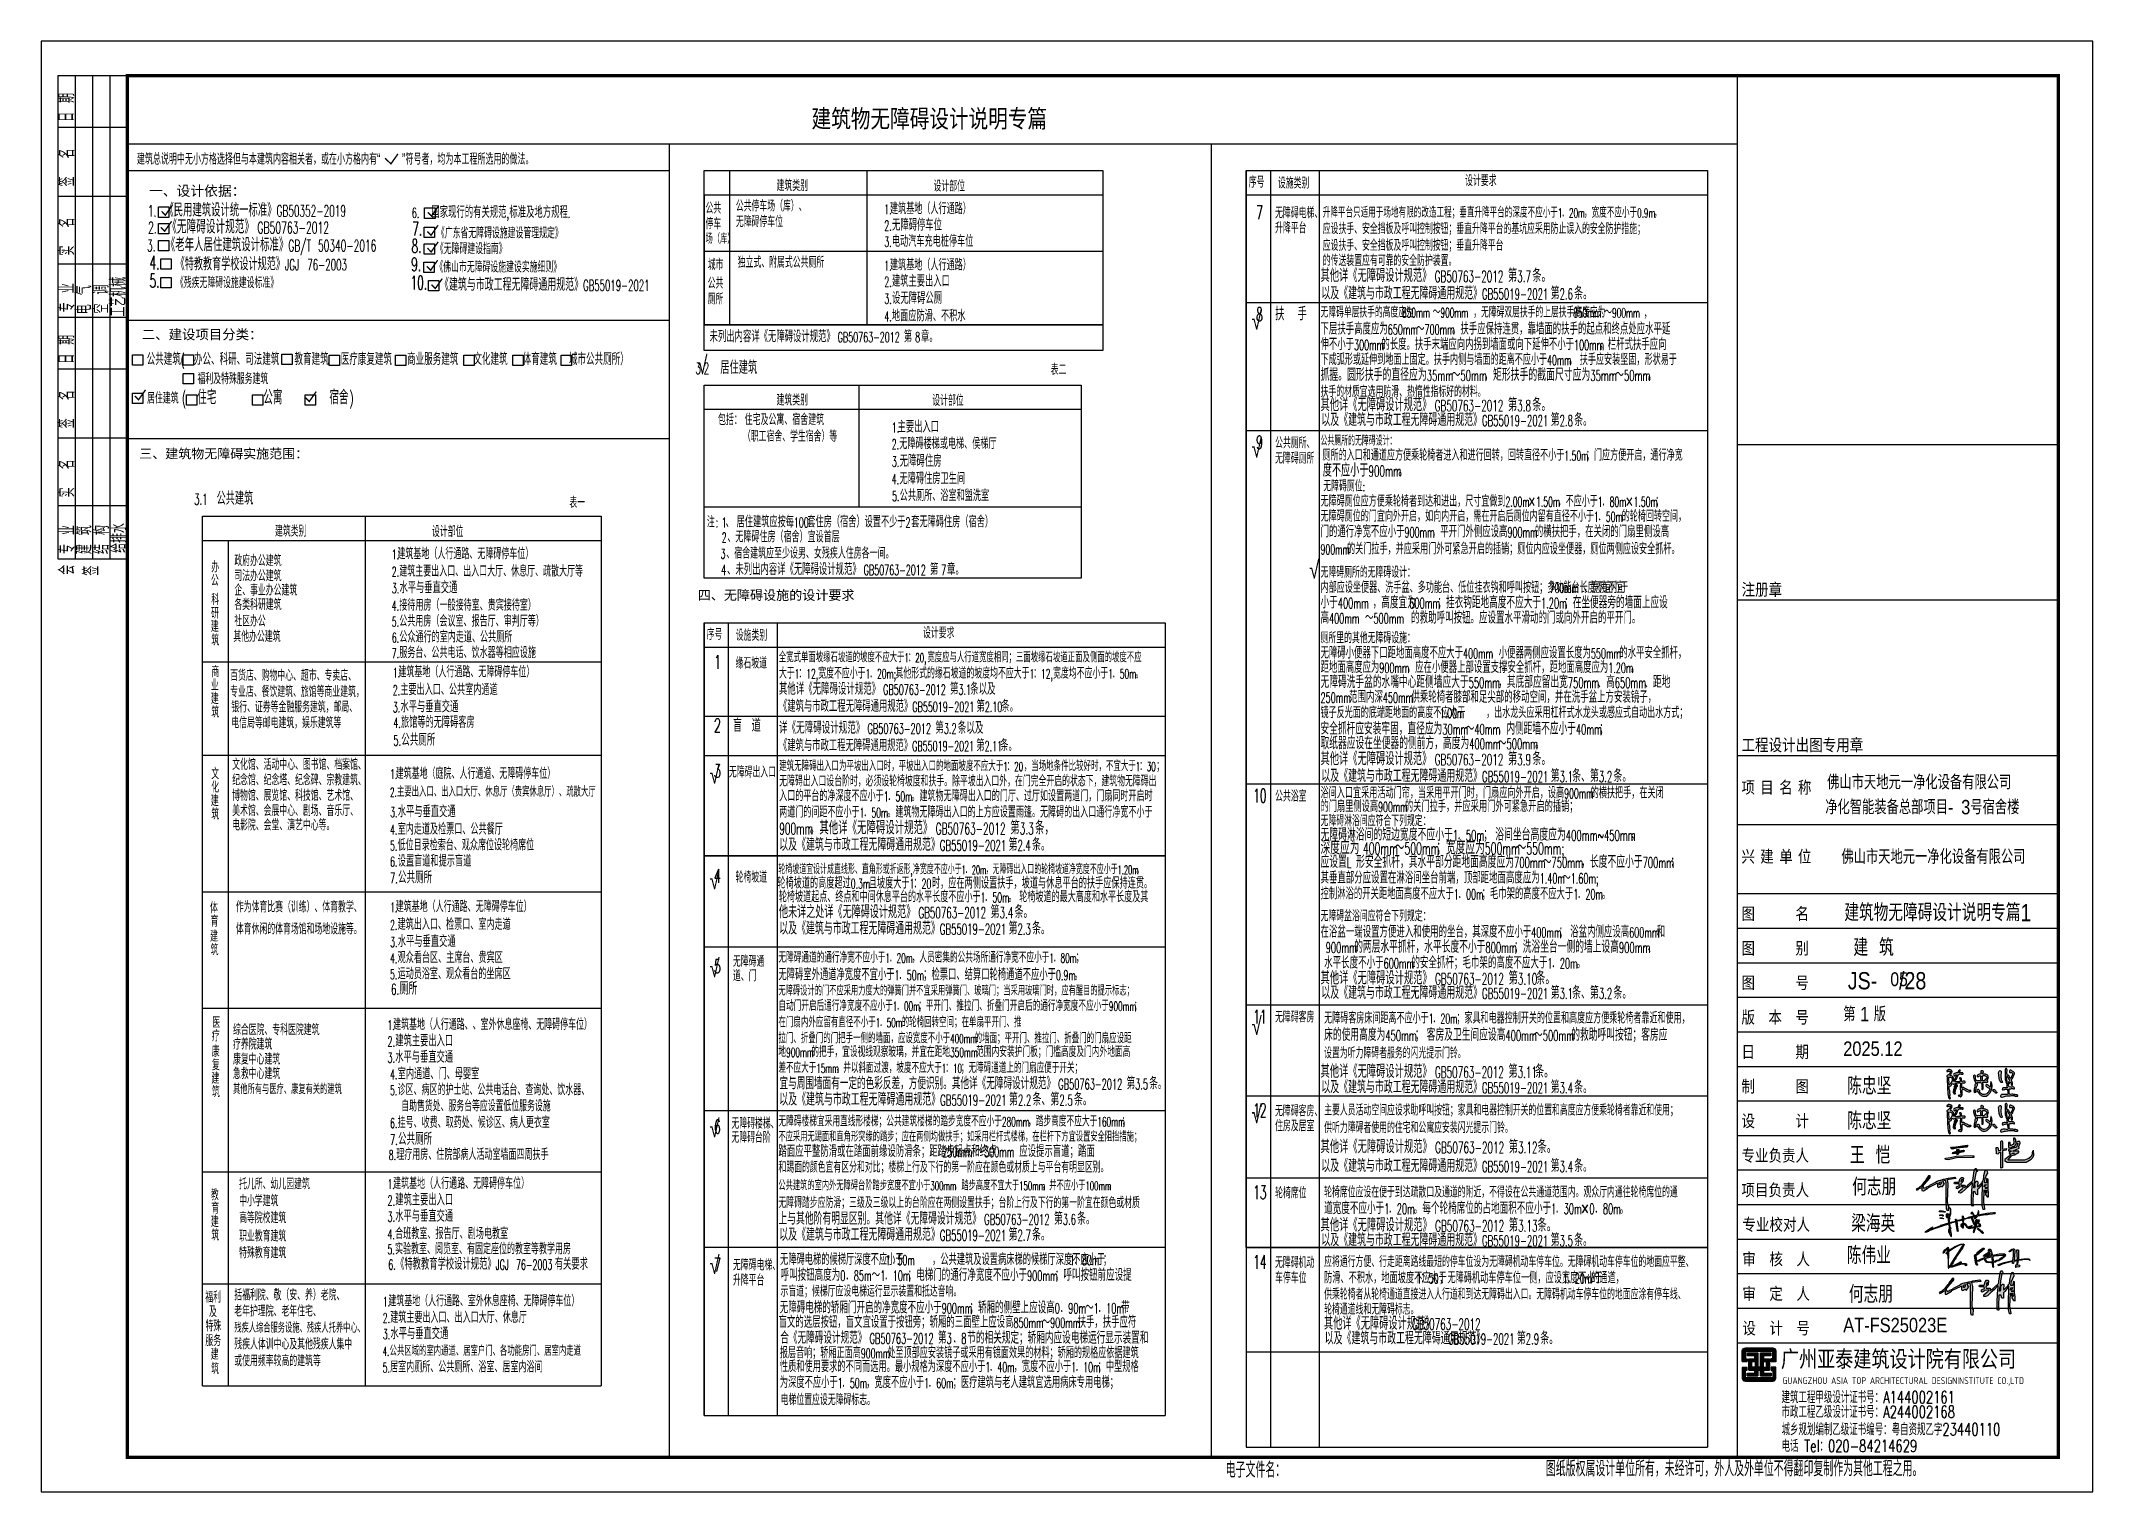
# Model space of a CAD drawing. Extents: x -1041549 to 749950, y -354245 to 17554.
# Drawn here: x -949281 to -889881, y -274884 to -232884 of the extents above; entities that cross this region are included whole.
import ezdxf
from ezdxf.enums import TextEntityAlignment as Align

# ---------------------------------------------------------------- set-up
doc = ezdxf.new("R2010")
doc.units = 0
doc.header["$LTSCALE"] = 1000
doc.header["$MEASUREMENT"] = 0
for name, color, linetype in [('0_sp_施工图设计说明', 7, 'Continuous'), ('13', 13, 'Continuous'), ('14', 1, 'Continuous'), ('_0', 7, 'Continuous'), ('a10', 10, 'Continuous'), ('PUB_TEXT', 7, 'Continuous'), ('PUB_TITLE', 4, 'Continuous'), ('RAS2DXF', 7, 'Continuous'), ('图签-Xi$0$RAS2DXF', 7, 'Continuous'), ('需修改文字', 30, 'Continuous')]:
    doc.layers.add(name, color=color, linetype=linetype)
doc.styles.add('_HZTXT', font='gs_txt.shx', dxfattribs={"width": 0.8, "bigfont": 'HZTXT.shx'})
doc.styles.add('HT', font='simhei.ttf', dxfattribs={"width": 0.7})
doc.styles.add('hztxt', font='romand_pkpm', dxfattribs={"bigfont": 'gbcbig'})
doc.styles.get("Standard").update_dxf_attribs({"font": 'gbenor.shx', "bigfont": 'gbcbig.shx'})
doc.styles.add('宋体', font='')
doc.styles.add('说明标题', font='simfang.ttf', dxfattribs={"width": 0.8, "height": 400})
doc.styles.add('说明正文', font='hztxt_e.shx', dxfattribs={"width": 0.8, "height": 400, "bigfont": 'hzdx.shx'})
doc.styles.get('宋体').set_extended_font_data('宋体')

msp = doc.modelspace()

# ---------------------------------------------------------------- texts
at = {"layer": '0_sp_施工图设计说明', "style": '说明标题', "width": 0.8}
msp.add_text('建筑物无障碍设计说明专篇', height=520.833, dxfattribs=at).set_placement((-926976.7, -235389.1))
at = {"layer": '0_sp_施工图设计说明', "color": 2, "style": 'hztxt'}
for s, height, width, p in [('无障碍电梯、', 325, 0.7, (-913557.7, -238013, -1354.8)), ('升降平台', 325, 0.7, (-913557.7, -238451.6, -1354.8)), ('应设扶手、安全挡板及呼叫控制按钮；垂直升降平台的基坑应采用防止误入的安全防护措施；', 325, 0.7, (-912178, -238472.8, -1958.9)), ('升降平台只适用于场地有限的改造工程；垂直升降平台的深度不应小于', 313.63, 0.7, (-912178, -237995.7, -1958.9)), ('1', 266.6, 0.576471, (-905372.3, -237995.7, -1958.9)), ('．', 313.6, 0.7, (-905269.8, -237995.7, -1958.9)), ('20m', 266.59, 0.576471, (-905050.3, -237995.7, -1958.9)), ('，宽度不应小于', 313.63, 0.7, (-904614.9, -237995.7, -1958.9)), ('0.9m', 266.59, 0.576471, (-903078.1, -237995.7, -1958.9)), ('，', 313.6, 0.7, (-902591.4, -237995.7, -1958.9)), ('应设扶手、安全挡板及呼叫控制按钮；垂直升降平台', 325, 0.7, (-912178, -238956.1, -1958.9)), ('的传送装置应有可靠的安全防护装置。', 325, 0.7, (-912178, -239395.6, -1958.9)), ('其他详《无障碍设计规范》', 382.085, 0.7, (-912241.8, -239859.5, -1958.9)), ('以及《建筑与市政工程无障碍通用规范》', 369.023, 0.7, (-912218.6, -240364.7, 605.9)), ('GB50763-2012', 324.773, 0.576471, (-908937.9, -239859.5, -1958.9)), ('第', 382.1, 0.7, (-906816.1, -239859.5, -1958.9)), ('3.7', 324.77, 0.576471, (-906548.6, -239859.5, -1958.9)), ('条。', 382.09, 0.7, (-906111.8, -239859.5, -1958.9)), ('第', 369, 0.7, (-905579.8, -240364.7, 605.9)), ('条。', 369.02, 0.7, (-904899.6, -240364.7, 605.9)), ('扶', 385.7, 0.7, (-913557.7, -240969.1, -1958.9)), ('手', 385.7, 0.7, (-912906.8, -240969.1, -1958.9)), ('无障碍单层扶手的高度应为', 321.399, 0.7, (-912241.8, -240888.1, -1958.9)), ('，无障碍双层扶手的上层扶手高度应为', 321.399, 0.7, (-907821, -240888.1, -1958.9)), ('GB55019-2021', 313.669, 0.576471, (-907568.9, -240364.7, 605.9)), ('2.6', 313.67, 0.576471, (-905321.5, -240364.7, 605.9)), ('下层扶手高度应为', 347.32, 0.7, (-912241.8, -241381.3, -1958.9)), ('650mm', 295.22, 0.576471, (-910296.8, -241381.3, -1958.9)), ('850mm', 273.19, 0.576471, (-909883.9, -240882.1, -1958.9)), ('～', 347.3, 0.7, (-909474.2, -241381.3, -1958.9)), ('700mm', 295.22, 0.576471, (-909231.1, -241381.3, -1958.9)), ('～', 321.4, 0.7, (-908996.8, -240882.1, -1958.9)), ('900mm', 273.19, 0.576471, (-908771.8, -240882.1, -1958.9)), ('。扶手应保持连贯，靠墙面的扶手的起点和终点处应水平延', 347.323, 0.7, (-908436.9, -241381.3, -1958.9)), ('850mm', 273.19, 0.576471, (-904924.9, -240888.1, -1958.9)), ('～', 321.4, 0.7, (-904027.5, -240888.1, -1958.9)), ('900mm', 273.19, 0.576471, (-903802.5, -240888.1, -1958.9)), ('，', 321.4, 0.7, (-902885.9, -240913.3, -1958.9)), ('未列出内容详《无障碍设计规范》', 345.062, 0.7, (-929928.4, -241602.2)), ('GB50763-2012', 293.302, 0.576471, (-926220.1, -241602.2)), ('第', 345.1, 0.7, (-924303.9, -241602.2)), ('8', 293.3, 0.576471, (-923977.1, -241602.2)), ('章。', 345.06, 0.7, (-923808, -241602.2)), ('伸不小于', 346.37, 0.7, (-912241.8, -241827.9, -1958.9)), ('300mm', 294.42, 0.576471, (-911272, -241827.9, -1958.9)), ('的长度。扶手末端应向内拐到墙面或向下延伸不小于', 346.373, 0.7, (-910479.9, -241827.9, -1958.9)), ('100mm', 294.42, 0.576471, (-904903.3, -241827.9, -1958.9)), ('，栏杆式扶手应向', 346.37, 0.7, (-904167.8, -241827.9, -1958.9)), ('抓握。圆形扶手的直径应为', 365.989, 0.7, (-912241.8, -242721.6, -1958.9)), ('下成弧形或延伸到地面上固定。扶手内侧与墙面的距离不应小于', 334.646, 0.7, (-912241.8, -242263, -1958.9)), ('，矩形扶手的截面尺寸应为', 365.989, 0.7, (-907506.5, -242721.6, -1958.9)), ('40mm', 284.45, 0.576471, (-905682.7, -242263, -1958.9)), ('。', 334.6, 0.7, (-905054.2, -242263, -1958.9)), ('扶手应安装坚固，形状易于', 334.646, 0.7, (-904737.3, -242263, -1958.9)), ('扶手的材质宜选用防滑、热惰性指标好的材料。', 325, 0.7, (-912241.8, -243187.4, -1958.9)), ('35mm', 311.09, 0.576471, (-909167.5, -242721.6, -1958.9)), ('～', 366, 0.7, (-908450.2, -242721.6, -1958.9)), ('50mm', 311.09, 0.576471, (-908194, -242721.6, -1958.9)), ('35mm', 311.09, 0.576471, (-904432.2, -242721.6, -1958.9)), ('～', 366, 0.7, (-903714.9, -242721.6, -1958.9)), ('50mm', 311.09, 0.576471, (-903458.7, -242721.6, -1958.9)), ('。', 366, 0.7, (-902771.2, -242721.6, -1958.9)), ('其他详《无障碍设计规范》', 382.085, 0.7, (-912241.8, -243599.6, -1958.9)), ('GB50763-2012', 324.773, 0.576471, (-908937.9, -243599.6, -1958.9)), ('第', 382.1, 0.7, (-906816.1, -243599.6, -1958.9)), ('3.8', 324.77, 0.576471, (-906548.6, -243599.6, -1958.9)), ('条。', 382.09, 0.7, (-906111.8, -243599.6, -1958.9)), ('以及《建筑与市政工程无障碍通用规范》', 369.023, 0.7, (-912218.6, -244028.9, 605.9)), ('GB55019-2021', 313.669, 0.576471, (-907568.9, -244028.9, 605.9)), ('第', 369, 0.7, (-905579.8, -244028.9, 605.9)), ('2.8', 313.67, 0.576471, (-905321.5, -244028.9, 605.9)), ('条。', 369.02, 0.7, (-904899.6, -244028.9, 605.9)), ('公共厕所、', 325, 0.7, (-913557.7, -244673.3, -1958.9)), ('公共厕所的无障碍设计：', 285, 0.7, (-912241.8, -244592.3, -1958.9)), ('厕所的入口和通道应方便乘轮椅者进入和进行回转，回转直径不小于', 333.401, 0.7, (-912187.1, -245030.5, -1958.9)), ('；门应方便开启，通行净宽', 333.401, 0.7, (-904559.5, -245030.5, -1958.9)), ('无障碍厕所', 325, 0.7, (-913557.7, -245117.8, -1958.9)), ('度不应小于', 378.22, 0.7, (-912177.7, -245493.2, -1958.9)), ('900mm', 321.48, 0.576471, (-910854, -245493.2, -1958.9)), ('1.50m', 283.39, 0.576471, (-905185.7, -245030.5, -1958.9)), ('无障碍厕位', 325, 0.7, (-912161.6, -245921.6, -1958.9)), (':', 276.2, 0.576471, (-911024.1, -245921.6, -1958.9)), ('。', 378.2, 0.7, (-909989.1, -245493.2, -1958.9)), ('无障碍厕位应方便乘轮椅者到达和进出，尺寸宜做到', 332.541, 0.7, (-912241.8, -246362.6, -1958.9)), ('无障碍厕位的门宜向外开启，如向内开启，需在开启后厕位内留有直径不小于', 332.62, 0.7, (-912241.8, -246797.2, -1958.9)), ('2.00m', 282.66, 0.576471, (-906887.9, -246362.6, -1958.9)), ('×', 332.5, 0.7, (-906236.1, -246362.6, -1958.9)), ('1.50m', 282.66, 0.576471, (-906003.3, -246362.6, -1958.9)), ('，不应小于', 332.54, 0.7, (-905378.7, -246362.6, -1958.9)), ('1', 282.7, 0.576471, (-904214.8, -246362.6, -1958.9)), ('．', 332.5, 0.7, (-904106.2, -246362.6, -1958.9)), ('80m', 282.66, 0.576471, (-903873.4, -246362.6, -1958.9)), ('的轮椅回转空间，', 332.62, 0.7, (-903522.2, -246797.2, -1958.9)), ('×', 332.5, 0.7, (-903411.7, -246362.6, -1958.9)), ('1.50m', 282.66, 0.576471, (-903179, -246362.6, -1958.9)), ('；', 332.5, 0.7, (-902554.3, -246362.6, -1958.9)), ('门的通行净宽不应小于', 347.07, 0.7, (-912241.8, -247251.2, -1958.9)), ('900mm', 295.01, 0.576471, (-909812.3, -247251.2, -1958.9)), ('，平开门外侧应设高', 347.07, 0.7, (-909018.6, -247251.2, -1958.9)), ('900mm', 295.01, 0.576471, (-906832.1, -247251.2, -1958.9)), ('的横扶把手，在关闭的门扇里侧设高', 347.073, 0.7, (-906038.4, -247251.2, -1958.9)), ('1', 282.7, 0.576471, (-904325.4, -246797.2, -1958.9)), ('．', 332.6, 0.7, (-904216.8, -246797.2, -1958.9)), ('50m', 282.73, 0.576471, (-903983.9, -246797.2, -1958.9)), ('900mm', 285.12, 0.576471, (-912241.8, -247743.2, -1958.9)), ('的关门拉手，并应采用门外可紧急开启的插销；厕位内应设坐便器，厕位两侧应设安全抓杆。', 335.431, 0.7, (-911474.8, -247743.2, -1958.9)), ('4', 293.6, 0.576471, (-929591.5, -248341)), ('、未列出内容详《无障碍设计规范》', 345.458, 0.7, (-929422.2, -248341)), ('GB50763-2012', 293.64, 0.576471, (-925467.8, -248341)), ('第', 345.5, 0.7, (-923549.4, -248341)), ('7', 293.6, 0.576471, (-923222.2, -248341)), ('章。', 345.46, 0.7, (-923053, -248341)), ('无障碍厕所的无障碍设计：', 325, 0.7, (-912241.8, -248419.6, -1958.9)), ('内部应设坐便器、洗手盆、多功能台、低位挂衣钩和呼叫按钮；多功能台长度不宜小于', 334.897, 0.7, (-912241.8, -248860.6, -1958.9)), ('700mm', 284.66, 0.576471, (-905608.3, -248860.6, -1958.9)), ('，宽度不宜', 334.9, 0.7, (-904624.5, -248860.6, -1958.9)), ('小于', 357.05, 0.7, (-912241.8, -249308, -1958.9)), ('高', 351.2, 0.7, (-912241.8, -249747.5, -1958.9)), ('400mm', 298.51, 0.576471, (-911996, -249747.5, -1958.9)), ('400mm', 303.49, 0.576471, (-911741.9, -249308, -1958.9)), ('，高度宜为', 357.05, 0.7, (-910732.9, -249308, -1958.9)), ('500mm', 298.51, 0.576471, (-910709.5, -249747.5, -1958.9)), ('600mm', 303.49, 0.576471, (-909675.8, -249308, -1958.9)), ('的救助呼叫按钮。应设置水平滑动的门或向外开启的平开门。', 351.19, 0.7, (-909620.6, -249747.5, -1958.9)), ('；挂衣钩距地高度不应大于', 357.053, 0.7, (-908859.3, -249308, -1958.9)), ('1.20m', 303.49, 0.576471, (-905860.1, -249308, -1958.9)), ('；在坐便器旁的墙面上应设', 357.053, 0.7, (-905189.4, -249308, -1958.9)), ('厕所里的其他无障碍设施：', 325, 0.7, (-912241.8, -250318.2, -1958.9)), ('～', 351.2, 0.7, (-910955.3, -249747.5, -1958.9)), ('全宽式单面坡缘石坡道的坡度不应大于', 305.512, 0.7, (-927922.8, -250867, -1958.9)), ('1', 259.7, 0.576471, (-924287.2, -250867, -1958.9)), ('：', 305.5, 0.7, (-924187.4, -250867, -1958.9)), ('20,', 259.69, 0.576471, (-923973.6, -250867, -1958.9)), ('宽度应与人行道宽度相同；三面坡缘石坡道正面及侧面的坡度不应', 305.512, 0.7, (-923624.3, -250867, -1958.9)), ('无障碍小便器下口距地面高度不应大于', 346.55, 0.7, (-912241.8, -250759.2, -1958.9)), ('400mm', 294.57, 0.576471, (-908117.9, -250759.2, -1958.9)), ('，小便器两侧应设置长度为', 346.55, 0.7, (-907325.4, -250759.2, -1958.9)), ('550mm', 294.57, 0.576471, (-904414.4, -250759.2, -1958.9)), ('的水平安全抓杆，', 346.55, 0.7, (-903593.6, -250759.2, -1958.9)), ('大于', 326.01, 0.7, (-927920.3, -251339.5, 605.9)), ('1', 277.1, 0.576471, (-927463.9, -251339.5, 605.9)), ('：', 326, 0.7, (-927357.4, -251339.5, 605.9)), ('12,', 277.11, 0.576471, (-927129.2, -251339.5, 605.9)), ('宽度不应小于', 326.01, 0.7, (-926783.1, -251339.5, 605.9)), ('1', 277.1, 0.576471, (-925413.8, -251339.5, 605.9)), ('．', 326, 0.7, (-925307.3, -251339.5, 605.9)), ('20m;', 277.11, 0.576471, (-925079.1, -251339.5, 605.9)), ('其他形式的缘石坡道的坡度均不应大于', 326.012, 0.7, (-924546.6, -251339.5, 605.9)), ('1', 277.1, 0.576471, (-920667.1, -251339.5, 605.9)), ('：', 326, 0.7, (-920560.6, -251339.5, 605.9)), ('12,', 277.11, 0.576471, (-920332.4, -251339.5, 605.9)), ('宽度均不应小于', 326.01, 0.7, (-919986.2, -251339.5, 605.9)), ('1', 277.1, 0.576471, (-918388.8, -251339.5, 605.9)), ('．', 326, 0.7, (-918282.3, -251339.5, 605.9)), ('50m', 277.11, 0.576471, (-918054.1, -251339.5, 605.9)), ('。', 326, 0.7, (-917601.5, -251339.5, 605.9)), ('距地面高度应为', 347.27, 0.7, (-912241.8, -251176.6, -1958.9)), ('无障碍洗手盆的水嘴中心距侧墙应大于', 360.35, 0.7, (-912241.8, -251612, -1958.9)), ('900mm', 295.18, 0.576471, (-910540.2, -251176.6, -1958.9)), ('，应在小便器上部设置支撑安全抓杆，距地面高度应为', 347.272, 0.7, (-909746.1, -251176.6, -1958.9)), ('，其底部应留出宽', 360.35, 0.7, (-907100.2, -251612, -1958.9)), ('、高', 360.35, 0.7, (-904228.8, -251612, -1958.9)), ('1.20m', 295.18, 0.576471, (-903911.9, -251176.6, -1958.9)), ('。', 347.3, 0.7, (-903259.6, -251176.6, -1958.9)), ('、距地', 360.35, 0.7, (-902870.9, -251612, -1958.9)), ('其他详《无障碍设计规范》', 348.693, 0.7, (-927920.3, -251807.1, 605.9)), ('GB50763-2012', 296.389, 0.576471, (-924905.2, -251807.1, 605.9)), ('第', 348.7, 0.7, (-922968.8, -251807.1, 605.9)), ('3.1', 296.39, 0.576471, (-922724.7, -251807.1, 605.9)), ('条以及', 348.69, 0.7, (-922383, -251807.1, 605.9)), ('250mm', 296.69, 0.576471, (-912241.8, -252040.3, -1958.9)), ('范围内深', 349.04, 0.7, (-911415.2, -252040.3, -1958.9)), ('450mm', 296.69, 0.576471, (-910437.8, -252040.3, -1958.9)), ('供乘轮椅者膝部和足尖部的移动空间，并在洗手盆上方安装镜子，', 349.044, 0.7, (-909611.2, -252040.3, -1958.9)), ('550mm', 306.3, 0.576471, (-907953.6, -251612, -1958.9)), ('750mm', 306.3, 0.576471, (-905082.2, -251612, -1958.9)), ('650mm', 306.3, 0.576471, (-903724.3, -251612, -1958.9)), ('《建筑与市政工程无障碍通用规范》', 344.693, 0.7, (-927920.3, -252304.2, 605.9)), ('GB55019-2021', 292.989, 0.576471, (-924059.7, -252304.2, 605.9)), ('第', 344.7, 0.7, (-922201.8, -252304.2, 605.9)), ('2.10', 292.99, 0.576471, (-921960.6, -252304.2, 605.9)), ('条。', 344.69, 0.7, (-921482, -252304.2, 605.9)), ('镜子反光面的底端距地面的高度不应大于', 332.957, 0.7, (-912241.8, -252482.5, -1958.9)), ('1.00m', 283.01, 0.576471, (-908783.9, -252482.5, -1958.9)), ('，出水龙头应采用杠杆式水龙头或感应式自动出水方式；', 332.957, 0.7, (-907448.3, -252482.5, -1958.9)), ('详《无障碍设计规范》', 353.6, 0.7, (-927920.3, -252937, 605.9)), ('GB50763-2012', 300.561, 0.576471, (-925357.8, -252937, 605.9)), ('第', 353.6, 0.7, (-923394.1, -252937, 605.9)), ('3.2', 300.56, 0.576471, (-923146.6, -252937, 605.9)), ('条以及', 353.6, 0.7, (-922742.3, -252937, 605.9)), ('取纸器应设在坐便器的侧前方，高度为', 361.68, 0.7, (-912241.8, -253382.9, -1958.9)), ('安全抓杆应安装牢固，直径应为', 359.619, 0.7, (-912241.8, -252960.2, -1958.9)), ('30mm', 305.68, 0.576471, (-908717.5, -252960.2, -1958.9)), ('～', 359.6, 0.7, (-908042.1, -252960.2, -1958.9)), ('40mm', 305.68, 0.576471, (-907790.3, -252960.2, -1958.9)), ('，内侧距墙不应小于', 359.62, 0.7, (-907114.8, -252960.2, -1958.9)), ('40mm', 305.68, 0.576471, (-904849.2, -252960.2, -1958.9)), ('；', 359.6, 0.7, (-904173.8, -252960.2, -1958.9)), ('《建筑与市政工程无障碍通用规范》', 344.34, 0.7, (-927920.3, -253439.9, 605.9)), ('GB55019-2021', 292.689, 0.576471, (-924063.7, -253439.9, 605.9)), ('第', 344.3, 0.7, (-922207.7, -253439.9, 605.9)), ('2.11', 292.69, 0.576471, (-921966.7, -253439.9, 605.9)), ('条。', 344.34, 0.7, (-921516.7, -253439.9, 605.9)), ('其他详《无障碍设计规范》', 382.085, 0.7, (-912241.8, -253846.9, -1958.9)), ('GB50763-2012', 324.773, 0.576471, (-908937.9, -253846.9, -1958.9)), ('400mm', 307.43, 0.576471, (-907937.8, -253382.9, -1958.9)), ('～', 361.7, 0.7, (-907110.8, -253382.9, -1958.9)), ('500mm', 307.43, 0.576471, (-906857.6, -253382.9, -1958.9)), ('第', 382.1, 0.7, (-906816.1, -253846.9, -1958.9)), ('3.9', 324.77, 0.576471, (-906548.6, -253846.9, -1958.9)), ('条。', 382.09, 0.7, (-906111.8, -253846.9, -1958.9)), ('。', 361.7, 0.7, (-906030.5, -253382.9, -1958.9)), ('建筑无障碍出入口为平坡出入口时，平坡出入口的地面坡度不应大于', 308.842, 0.7, (-927912.3, -254016, 605.9)), ('无障碍出入口设台阶时，必须设轮椅坡度和扶手。除平坡出入口外，在门完全开启的状态下，建筑物无障碍出', 325, 0.7, (-927912.3, -254462.1, 605.9)), ('1', 262.5, 0.576471, (-921426.6, -254016, 605.9)), ('：', 308.8, 0.7, (-921325.7, -254016, 605.9)), ('20', 262.52, 0.576471, (-921109.5, -254016, 605.9)), ('，当场地条件比较好时，不宜大于', 308.842, 0.7, (-920832.1, -254016, 605.9)), ('1', 262.5, 0.576471, (-917589.2, -254016, 605.9)), ('：', 308.8, 0.7, (-917488.3, -254016, 605.9)), ('30', 262.52, 0.576471, (-917272.1, -254016, 605.9)), ('；', 308.8, 0.7, (-916994.7, -254016, 605.9)), ('以及《建筑与市政工程无障碍通用规范》', 369.061, 0.7, (-912218.6, -254334.4, 605.9)), ('GB55019-2021', 313.702, 0.576471, (-907568.4, -254334.4, 605.9)), ('第', 369.1, 0.7, (-905579.1, -254334.4, 605.9)), ('3.1', 313.7, 0.576471, (-905320.8, -254334.4, 605.9)), ('条、第', 369.06, 0.7, (-904959.1, -254334.4, 605.9)), ('3.2', 313.7, 0.576471, (-904184.1, -254334.4, 605.9)), ('条。', 369.06, 0.7, (-903762.1, -254334.4, 605.9)), ('入口的平台的净深度不应小于', 332.369, 0.7, (-927912.3, -254893.5, 605.9)), ('1', 282.5, 0.576471, (-924887.7, -254893.5, 605.9)), ('．', 332.4, 0.7, (-924779.1, -254893.5, 605.9)), ('50m', 282.51, 0.576471, (-924546.5, -254893.5, 605.9)), ('。建筑物无障碍出入口的门厅、过厅如设置两道门，门扇同时开启时', 332.369, 0.7, (-924085, -254893.5, 605.9)), ('公共浴室', 325, 0.7, (-913557.7, -254899.3, -1958.9)), ('浴间入口宜采用活动门帘，当采用平开门时，门扇应向外开启，设高', 335.828, 0.7, (-912241.8, -254806.9, -1958.9)), ('的门扇里侧设高', 339.87, 0.7, (-912241.8, -255200, -1958.9)), ('的关门拉手，并应采用门外可紧急开启的插销；', 339.874, 0.7, (-909799.2, -255200, -1958.9)), ('900mm', 285.45, 0.576471, (-905189.4, -254806.9, -1958.9)), ('的横扶把手，在关闭', 335.83, 0.7, (-904421.5, -254806.9, -1958.9)), ('两道门的间距不应小于', 332.38, 0.7, (-927912.3, -255362.4, 605.9)), ('。其他详《无障碍设计规范》', 389.175, 0.7, (-927022.3, -255849.2, 605.9)), ('1', 282.5, 0.576471, (-925585.6, -255362.4, 605.9)), ('．', 332.4, 0.7, (-925477, -255362.4, 605.9)), ('50m', 282.52, 0.576471, (-925244.4, -255362.4, 605.9)), ('。建筑物无障碍出入口的上方应设置雨篷。无障碍的出入口通行净宽不小于', 332.378, 0.7, (-924782.9, -255362.4, 605.9)), ('第', 389.2, 0.7, (-921223.5, -255849.2, 605.9)), ('条，', 389.17, 0.7, (-920506.2, -255849.2, 605.9)), ('无障碍淋浴间应符合下列规定：', 325, 0.7, (-912241.8, -255612, -1958.9)), ('900mm', 288.89, 0.576471, (-910576.4, -255200, -1958.9)), ('以及《建筑与市政工程无障碍通用规范》', 369.023, 0.7, (-927912.3, -256325.3, 605.9)), ('900mm', 330.8, 0.576471, (-927912.3, -255849.2, 605.9)), ('GB50763-2012', 330.799, 0.576471, (-923384.8, -255849.2, 605.9)), ('GB55019-2021', 313.669, 0.576471, (-923262.6, -256325.3, 605.9)), ('第', 369, 0.7, (-921273.5, -256325.3, 605.9)), ('2.4', 313.67, 0.576471, (-921015.2, -256325.3, 605.9)), ('3.3', 330.8, 0.576471, (-920951.1, -255849.2, 605.9)), ('条。', 369.02, 0.7, (-920593.3, -256325.3, 605.9)), ('无障碍淋浴间的短边宽度不应小于', 364.853, 0.7, (-912241.8, -256032.7, -1958.9)), ('深度应为', 402.41, 0.7, (-912241.8, -256426.9, -1958.9)), ('；宽度应为', 402.41, 0.7, (-908893.7, -256426.9, -1958.9)), ('1', 310.1, 0.576471, (-908410.8, -256032.7, -1958.9)), ('．', 364.9, 0.7, (-908291.7, -256032.7, -1958.9)), ('50m', 310.13, 0.576471, (-908036.3, -256032.7, -1958.9)), ('；', 364.9, 0.7, (-907529.7, -256032.7, -1958.9)), ('浴间坐台高度应为', 364.85, 0.7, (-907184.2, -256032.7, -1958.9)), ('400mm~450mm', 310.125, 0.576471, (-905141.1, -256032.7, -1958.9)), ('，', 364.9, 0.7, (-903263.9, -256032.7, -1958.9)), ('应设置', 362.87, 0.7, (-912241.8, -256819.9, -1958.9)), ('L', 308.4, 0.576471, (-911479.8, -256819.9, -1958.9)), ('形安全抓杆，其水平部分距地面高度应为', 362.868, 0.7, (-911212.4, -256819.9, -1958.9)), ('400mm', 342.05, 0.576471, (-911015.7, -256426.9, -1958.9)), ('～', 402.4, 0.7, (-910095.5, -256426.9, -1958.9)), ('500mm', 342.05, 0.576471, (-909813.8, -256426.9, -1958.9)), ('500mm', 342.05, 0.576471, (-907485.2, -256426.9, -1958.9)), ('700mm', 308.44, 0.576471, (-906640.2, -256819.9, -1958.9)), ('～', 402.4, 0.7, (-906565.1, -256426.9, -1958.9)), ('550mm;', 342.05, 0.576471, (-906283.4, -256426.9, -1958.9)), ('～', 362.9, 0.7, (-905810.5, -256819.9, -1958.9)), ('750mm', 308.44, 0.576471, (-905556.5, -256819.9, -1958.9)), ('，长度不应小于', 362.87, 0.7, (-904697.1, -256819.9, -1958.9)), ('700mm', 308.44, 0.576471, (-902919, -256819.9, -1958.9)), ('∶', 362.9, 0.7, (-902089.3, -256819.9, -1958.9)), ('轮椅坡道', 325, 0.7, (-929174.8, -257245.4, -155.1)), ('轮椅坡道的高度超过', 337.21, 0.7, (-927966.5, -257419.4, -155.1)), ('轮椅坡道宜设计成直线形、直角形或折返形', 287.486, 0.7, (-927935.5, -256998.3, -155.1)), ('0.3m', 286.63, 0.576471, (-925842.1, -257419.4, -155.1)), ('且坡度大于', 337.21, 0.7, (-925318.8, -257419.4, -155.1)), ('1', 286.6, 0.576471, (-924138.6, -257419.4, -155.1)), (',', 244.4, 0.576471, (-924111.9, -256998.3, -155.1)), ('净宽度不应小于', 287.49, 0.7, (-924041.5, -256998.3, -155.1)), ('：', 337.2, 0.7, (-924028.4, -257419.4, -155.1)), ('20', 286.63, 0.576471, (-923792.4, -257419.4, -155.1)), ('时，应在两侧设置扶手，坡道与休息平台的扶手应保持连贯。', 337.212, 0.7, (-923489.5, -257419.4, -155.1)), ('1', 244.4, 0.576471, (-922632.8, -256998.3, -155.1)), ('．', 287.5, 0.7, (-922538.9, -256998.3, -155.1)), ('20m', 244.36, 0.576471, (-922337.7, -256998.3, -155.1)), ('，无障碍出入口的轮椅坡道净宽度不应小于', 287.486, 0.7, (-921938.6, -256998.3, -155.1)), ('1.20m', 244.36, 0.576471, (-918115, -256998.3, -155.1)), ('。', 287.5, 0.7, (-917575, -256998.3, -155.1)), ('其垂直部分应设置在淋浴间坐台前端，顶部距地面高度应为', 348.563, 0.7, (-912241.8, -257271.8, -1958.9)), ('1.40m', 296.28, 0.576471, (-905897.9, -257271.8, -1958.9)), ('～', 348.6, 0.7, (-905243.2, -257271.8, -1958.9)), ('1.60m;', 296.28, 0.576471, (-904999.2, -257271.8, -1958.9)), ('轮椅坡道起点、终点和中间休息平台的水平长度不应小于', 333.551, 0.7, (-927920.3, -257815.9, 2409.7)), ('1', 283.5, 0.576471, (-922083.2, -257815.9, 2409.7)), ('．', 333.6, 0.7, (-921974.2, -257815.9, 2409.7)), ('50m', 283.52, 0.576471, (-921740.7, -257815.9, 2409.7)), ('。', 333.6, 0.7, (-921277.6, -257815.9, 2409.7)), ('轮椅坡道的最大高度和水平长度及其', 333.551, 0.7, (-920961.8, -257815.9, 2409.7)), ('控制淋浴的开关距地面高度不应大于', 344.566, 0.7, (-912241.8, -257729.1, -155.1)), ('1', 292.9, 0.576471, (-908382.7, -257729.1, -155.1)), ('．', 344.6, 0.7, (-908270.1, -257729.1, -155.1)), ('00m', 292.88, 0.576471, (-908028.9, -257729.1, -155.1)), ('；毛巾架的高度不应大于', 344.566, 0.7, (-907578.7, -257729.1, -155.1)), ('1', 292.9, 0.576471, (-904925.5, -257729.1, -155.1)), ('．', 344.6, 0.7, (-904813, -257729.1, -155.1)), ('20m', 292.88, 0.576471, (-904571.8, -257729.1, -155.1)), ('。', 344.6, 0.7, (-904093.4, -257729.1, -155.1)), ('他未详之处详《无障碍设计规范》', 375.79, 0.7, (-927920.3, -258276.3, 2409.7)), ('以及《建筑与市政工程无障碍通用规范》', 369.023, 0.7, (-927912.3, -258748.2, 605.9)), ('GB50763-2012', 319.421, 0.576471, (-923881.7, -258276.3, 2409.7)), ('第', 375.8, 0.7, (-921794.8, -258276.3, 2409.7)), ('3.4', 319.42, 0.576471, (-921531.8, -258276.3, 2409.7)), ('第', 369, 0.7, (-921273.5, -258748.2, 605.9)), ('条。', 375.79, 0.7, (-921102.1, -258276.3, 2409.7)), ('条。', 369.02, 0.7, (-920593.3, -258748.2, 605.9)), ('无障碍盆浴间应符合下列规定：', 325, 0.7, (-912241.8, -258368.1, -155.1)), ('GB55019-2021', 313.669, 0.576471, (-923262.6, -258748.2, 605.9)), ('2.3', 313.67, 0.576471, (-921015.2, -258748.2, 605.9)), ('在浴盆一端设置方便进入和使用的坐台，其深度不应小于', 348.531, 0.7, (-912241.8, -258836.9, -155.1)), ('900mm', 307.48, 0.576471, (-912094.6, -259278, -155.1)), ('的两层水平抓杆，水平长度不小于', 361.739, 0.7, (-911267.4, -259278, -155.1)), ('800mm', 307.48, 0.576471, (-907469.1, -259278, -155.1)), ('；洗浴坐台一侧的墙上设高', 361.739, 0.7, (-906642, -259278, -155.1)), ('400mm', 296.25, 0.576471, (-906142.5, -258836.9, -155.1)), ('；', 348.5, 0.7, (-905345.5, -258836.9, -155.1)), ('浴盆内侧应设高', 348.53, 0.7, (-905015.5, -258836.9, -155.1)), ('900mm', 307.48, 0.576471, (-903603.4, -259278, -155.1)), ('600mm', 296.25, 0.576471, (-903307.7, -258836.9, -155.1)), ('和', 348.5, 0.7, (-902510.7, -258836.9, -155.1)), ('无障碍通', 325, 0.7, (-929251.4, -259682.4, -1958.9)), ('无障碍通道的通行净宽不应小于', 316.059, 0.7, (-927935.5, -259562.3, -1958.9)), ('1', 268.7, 0.576471, (-924838.1, -259562.3, -1958.9)), ('．', 316.1, 0.7, (-924734.9, -259562.3, -1958.9)), ('20m', 268.65, 0.576471, (-924513.6, -259562.3, -1958.9)), ('，人员密集的公共场所通行净宽不应小于', 316.059, 0.7, (-924074.8, -259562.3, -1958.9)), ('1', 268.7, 0.576471, (-920092.5, -259562.3, -1958.9)), ('．', 316.1, 0.7, (-919989.3, -259562.3, -1958.9)), ('80m', 268.65, 0.576471, (-919768, -259562.3, -1958.9)), ('；', 316.1, 0.7, (-919329.2, -259562.3, -1958.9)), ('水平长度不小于', 351.5, 0.7, (-912137.9, -259732.9, -155.1)), ('600mm', 298.77, 0.576471, (-910415.5, -259732.9, -155.1)), ('的安全抓杆；毛巾架的高度不应大于', 351.5, 0.7, (-909611.8, -259732.9, -155.1)), ('1', 298.8, 0.576471, (-905675, -259732.9, -155.1)), ('20m', 298.77, 0.576471, (-905314.1, -259732.9, -155.1)), ('、', 361.7, 0.7, (-902776.2, -259278, -155.1)), ('道、门', 325, 0.7, (-929251.4, -260099.6, -1958.9)), ('无障碍室外通道净宽度不宜小于', 343.096, 0.7, (-927935.5, -260070.8, -1958.9)), ('1', 291.6, 0.576471, (-924573.2, -260070.8, -1958.9)), ('．', 343.1, 0.7, (-924461.1, -260070.8, -1958.9)), ('50m', 291.63, 0.576471, (-924220.9, -260070.8, -1958.9)), ('；检票口、结算口轮椅通道不应小于', 343.096, 0.7, (-923744.6, -260070.8, -1958.9)), ('0.9m', 291.63, 0.576471, (-919901.9, -260070.8, -1958.9)), ('。', 343.1, 0.7, (-919369.5, -260070.8, -1958.9)), ('其他详《无障碍设计规范》', 383.257, 0.7, (-912241.8, -260195.2, -155.1)), ('GB50763-2012', 325.769, 0.576471, (-908927.8, -260195.2, -155.1)), ('第', 383.3, 0.7, (-906799.4, -260195.2, -155.1)), ('3.10', 325.77, 0.576471, (-906531.2, -260195.2, -155.1)), ('条。', 383.26, 0.7, (-905999.1, -260195.2, -155.1)), ('．', 351.5, 0.7, (-905560.1, -259732.9, -155.1)), ('。', 351.5, 0.7, (-904826.1, -259732.9, -155.1)), ('无障碍设计的门不应采用力度大的弹簧门并不宜采用弹簧门、玻璃门；当采用玻璃门时，应有醒目的提示标志；', 300, 0.7, (-927935.5, -260513.2, -1958.9)), ('自动门开启后通行净宽度不应小于', 315.383, 0.7, (-927935.5, -260958.5, -1958.9)), ('1', 268.1, 0.576471, (-924624, -260958.5, -1958.9)), ('00m', 268.08, 0.576471, (-924300.2, -260958.5, -1958.9)), ('；平开门、推拉门、折叠门开启后的通行净宽度不应小于', 315.383, 0.7, (-923888.1, -260958.5, -1958.9)), ('900mm', 268.08, 0.576471, (-918368.9, -260958.5, -1958.9)), ('；', 315.4, 0.7, (-917647.7, -260958.5, -1958.9)), ('以及《建筑与市政工程无障碍通用规范》', 369.061, 0.7, (-912218.6, -260611.7, 2409.7)), ('GB55019-2021', 313.702, 0.576471, (-907568.4, -260611.7, 2409.7)), ('第', 369.1, 0.7, (-905579.1, -260611.7, 2409.7)), ('3.1', 313.7, 0.576471, (-905320.8, -260611.7, 2409.7)), ('条、第', 369.06, 0.7, (-904959.1, -260611.7, 2409.7)), ('3.2', 313.7, 0.576471, (-904184.1, -260611.7, 2409.7)), ('条。', 369.06, 0.7, (-903762.1, -260611.7, 2409.7)), ('在门扇内外应留有直径不小于', 309.75, 0.7, (-927935.5, -261431.4, -1958.9)), ('1', 263.3, 0.576471, (-925116.8, -261431.4, -1958.9)), ('．', 309.7, 0.7, (-925015.6, -261431.4, -1958.9)), ('50m', 263.29, 0.576471, (-924798.8, -261431.4, -1958.9)), ('．', 315.4, 0.7, (-924521, -260958.5, -1958.9)), ('的轮椅回转空间；在单扇平开门、推', 309.75, 0.7, (-924368.7, -261431.4, -1958.9)), ('无障碍客房', 325, 0.7, (-913557.7, -261294.1, -1958.9)), ('无障碍客房床间距离不应小于', 332.62, 0.7, (-912137.9, -261325.1, -1958.9)), ('1', 282.7, 0.576471, (-909111, -261325.1, -1958.9)), ('．', 332.6, 0.7, (-909002.4, -261325.1, -1958.9)), ('20m', 282.73, 0.576471, (-908769.5, -261325.1, -1958.9)), ('；家具和电器控制开关的位置和高度应方便乘轮椅者靠近和使用，', 332.62, 0.7, (-908307.7, -261325.1, -1958.9)), ('地', 318.8, 0.7, (-927935.5, -262293.8, -1958.9)), ('拉门、折叠门的门把手一侧的墙面，应设宽度不小于', 308.92, 0.7, (-927935.5, -261895.2, -1958.9)), ('的把手，宜设视线观察玻璃，并宜在距地', 318.811, 0.7, (-926983.3, -262293.8, -1958.9)), ('400mm', 262.58, 0.576471, (-922961.9, -261895.2, -1958.9)), ('的墙面；平开门、推拉门、折叠门的门扇应设距', 308.92, 0.7, (-922255.5, -261895.2, -1958.9)), ('范围内安装护门板；门槛高度及门内外地面高', 318.811, 0.7, (-922211.3, -262293.8, -1958.9)), ('床的使用高度为', 361.54, 0.7, (-912137.9, -261825.1, -1958.9)), ('450mm', 307.31, 0.576471, (-910366.3, -261825.1, -1958.9)), ('；', 361.5, 0.7, (-909510.1, -261825.1, -1958.9)), ('客房及卫生间应设高', 361.54, 0.7, (-909167.7, -261825.1, -1958.9)), ('400mm', 307.31, 0.576471, (-906890, -261825.1, -1958.9)), ('～', 361.5, 0.7, (-906063.3, -261825.1, -1958.9)), ('500mm', 307.31, 0.576471, (-905810.2, -261825.1, -1958.9)), ('的救助呼叫按钮；客房应', 361.542, 0.7, (-904983.5, -261825.1, -1958.9)), ('差不应大于', 313.32, 0.7, (-927935.5, -262755.4, -1958.9)), ('900mm', 270.99, 0.576471, (-927712.3, -262293.8, -1958.9)), ('15mm', 266.32, 0.576471, (-926838.9, -262755.4, -1958.9)), ('，并以斜面过渡，坡度不应大于', 313.32, 0.7, (-926276, -262755.4, -1958.9)), ('1', 266.3, 0.576471, (-923205.4, -262755.4, -1958.9)), ('：', 313.3, 0.7, (-923103.1, -262755.4, -1958.9)), ('350mm', 270.99, 0.576471, (-922966.3, -262293.8, -1958.9)), ('10', 266.32, 0.576471, (-922883.7, -262755.4, -1958.9)), ('；无障碍通道上的门扇应便于开关；', 313.32, 0.7, (-922653.5, -262755.4, -1958.9)), ('其他详《无障碍设计规范》', 382.87, 0.7, (-912241.8, -262897, -1958.9)), ('设置为听力障碍者服务的闪光提示门铃。', 325, 0.7, (-912137.9, -262334.7, -1958.9)), ('第', 382.9, 0.7, (-906804.9, -262897, -1958.9)), ('条。', 382.87, 0.7, (-906036.6, -262897, -1958.9)), ('宜与周围墙面有一定的色彩反差，方便识别。其他详《无障碍设计规范》', 356.285, 0.7, (-927904.3, -263229.5, 605.9)), ('GB50763-2012', 302.842, 0.576471, (-919835.6, -263229.5, 605.9)), ('第', 356.3, 0.7, (-917857, -263229.5, 605.9)), ('3.5', 302.84, 0.576471, (-917607.6, -263229.5, 605.9)), ('条。', 356.28, 0.7, (-917200.3, -263229.5, 605.9)), ('以及《建筑与市政工程无障碍通用规范》', 369.023, 0.7, (-912218.6, -263343.1, 2409.7)), ('GB50763-2012', 325.44, 0.576471, (-908931.1, -262897, -1958.9)), ('GB55019-2021', 313.669, 0.576471, (-907568.9, -263343.1, 2409.7)), ('3.11', 325.44, 0.576471, (-906536.9, -262897, -1958.9)), ('第', 369, 0.7, (-905579.8, -263343.1, 2409.7)), ('3.4', 313.67, 0.576471, (-905321.5, -263343.1, 2409.7)), ('条。', 369.02, 0.7, (-904899.6, -263343.1, 2409.7)), ('以及《建筑与市政工程无障碍通用规范》', 369.711, 0.7, (-927912.3, -263699.6, 605.9)), ('GB55019-2021', 314.255, 0.576471, (-923253.9, -263699.6, 605.9)), ('第', 369.7, 0.7, (-921261.1, -263699.6, 605.9)), ('2.2', 314.25, 0.576471, (-921002.3, -263699.6, 605.9)), ('条、第', 369.71, 0.7, (-920579.6, -263699.6, 605.9)), ('2.5', 314.25, 0.576471, (-919803.3, -263699.6, 605.9)), ('条。', 369.71, 0.7, (-919380.5, -263699.6, 605.9)), ('无障碍客房、', 325, 0.7, (-913557.7, -264011.1, -1958.9)), ('主要人员活动空间应设求助呼叫按钮；家具和电器控制开关的位置和高度应方便乘轮椅者靠近和使用；', 325, 0.7, (-912137.9, -263987.5, -1958.9)), ('无障碍楼梯、', 325, 0.7, (-929295.7, -264372.4, -1958.9)), ('无障碍楼梯宜采用直线形楼梯；公共建筑楼梯的踏步宽度不应小于', 318.723, 0.7, (-927935.5, -264304.2, -1958.9)), ('280mm', 270.91, 0.576471, (-921465.4, -264304.2, -1958.9)), ('，踏步高度不应大于', 318.72, 0.7, (-920710.6, -264304.2, -1958.9)), ('160mm', 270.91, 0.576471, (-918702.6, -264304.2, -1958.9)), ('；', 318.7, 0.7, (-917999.8, -264304.2, -1958.9)), ('住房及居室', 325, 0.7, (-913557.7, -264443.9, -1958.9)), ('供听力障碍者使用的住宅和公寓应安装闪光提示门铃。', 325, 0.7, (-912137.9, -264495.4, -1958.9)), ('无障碍台阶', 325, 0.7, (-929295.7, -264777.4, -1958.9)), ('不应采用无踢面和直角形突缘的踏步；应在两侧均做扶手；如采用栏杆式楼梯，在栏杆下方宜设置安全阻挡措施；', 300, 0.7, (-927935.5, -264740.8, -1958.9)), ('踏面应平整防滑或在踏面前缘设防滑条；距踏步起点和终点', 346.794, 0.7, (-927935.5, -265188.4, -1958.9)), ('250mm', 294.77, 0.576471, (-923191.6, -265188.4, -1958.9)), ('300mm', 294.77, 0.576471, (-921980.4, -265188.4, -1958.9)), ('应设提示盲道；踏面', 346.79, 0.7, (-920963.2, -265188.4, -1958.9)), ('其他详《无障碍设计规范》', 383.64, 0.7, (-912241.8, -265077.4, -1958.9)), ('GB50763-2012', 326.094, 0.576471, (-908924.5, -265077.4, -1958.9)), ('第', 383.6, 0.7, (-906794, -265077.4, -1958.9)), ('3.12', 326.09, 0.576471, (-906525.5, -265077.4, -1958.9)), ('条。', 383.64, 0.7, (-905961.5, -265077.4, -1958.9)), ('和踢面的颜色宜有区分和对比；楼梯上行及下行的第一阶应在颜色或材质上与平台有明显区别。', 325, 0.7, (-927935.5, -265639.2, -1958.9)), ('～', 346.8, 0.7, (-922223.1, -265188.4, -1958.9)), ('以及《建筑与市政工程无障碍通用规范》', 369.023, 0.7, (-912218.6, -265621.8, 2409.7)), ('GB55019-2021', 313.669, 0.576471, (-907568.9, -265621.8, 2409.7)), ('第', 369, 0.7, (-905579.8, -265621.8, 2409.7)), ('3.4', 313.67, 0.576471, (-905321.5, -265621.8, 2409.7)), ('条。', 369.02, 0.7, (-904899.6, -265621.8, 2409.7)), ('公共建筑的室内外无障碍台阶踏步宽度不宜小于', 299.345, 0.7, (-927935.5, -266151.9, -1958.9)), ('300mm', 254.44, 0.576471, (-923535.1, -266151.9, -1958.9)), ('，踏步高度不宜大于', 299.34, 0.7, (-922850.6, -266151.9, -1958.9)), ('150mm', 254.44, 0.576471, (-920964.8, -266151.9, -1958.9)), ('，并不应小于', 299.34, 0.7, (-920304.7, -266151.9, -1958.9)), ('100mm', 254.44, 0.576471, (-919047.5, -266151.9, -1958.9)), ('。', 299.3, 0.7, (-918411.9, -266151.9, -1958.9)), ('轮椅席位', 325, 0.7, (-913557.7, -266383.9, -1958.9)), ('轮椅席位应设在便于到达疏散口及通道的附近，不得设在公共通道范围内。观众厅内通往轮椅席位的通', 325, 0.7, (-912137.9, -266360.4, -1958.9)), ('无障碍踏步应防滑；三级及三级以上的台阶应在两侧设置扶手；台阶上行及下行的第一阶宜在颜色或材质', 325, 0.7, (-927935.5, -266667.5, -1958.9)), ('道宽度不应小于', 354.92, 0.7, (-912137.9, -266839.6, -1958.9)), ('1', 301.7, 0.576471, (-910398.8, -266839.6, -1958.9)), ('20m', 301.68, 0.576471, (-910034.4, -266839.6, -1958.9)), ('。每个轮椅席位的占地面积不应小于', 354.921, 0.7, (-909541.6, -266839.6, -1958.9)), ('1', 301.7, 0.576471, (-905566.5, -266839.6, -1958.9)), ('30m', 301.68, 0.576471, (-905202.1, -266839.6, -1958.9)), ('×', 354.9, 0.7, (-904709.4, -266839.6, -1958.9)), ('0', 301.7, 0.576471, (-904460.9, -266839.6, -1958.9)), ('80m', 301.68, 0.576471, (-904067.6, -266839.6, -1958.9)), ('。', 354.9, 0.7, (-903574.8, -266839.6, -1958.9)), ('上与其他阶有明显区别。其他详《无障碍设计规范》', 364.23, 0.7, (-927935.5, -267147.7, -1958.9)), ('以及《建筑与市政工程无障碍通用规范》', 369.023, 0.7, (-927912.3, -267612.7, 605.9)), ('GB55019-2021', 313.669, 0.576471, (-923262.6, -267612.7, 605.9)), ('GB50763-2012', 309.596, 0.576471, (-921981.5, -267147.7, -1958.9)), ('第', 369, 0.7, (-921273.5, -267612.7, 605.9)), ('2.7', 313.67, 0.576471, (-921015.2, -267612.7, 605.9)), ('条。', 369.02, 0.7, (-920593.3, -267612.7, 605.9)), ('第', 364.2, 0.7, (-919958.8, -267147.7, -1958.9)), ('3.6', 309.6, 0.576471, (-919703.8, -267147.7, -1958.9)), ('条。', 364.23, 0.7, (-919287.4, -267147.7, -1958.9)), ('其他详《无障碍设计规范》', 383.64, 0.7, (-912241.8, -267345.5, -1958.9)), ('．', 354.9, 0.7, (-910282.8, -266839.6, -1958.9)), ('GB50763-2012', 326.094, 0.576471, (-908924.5, -267345.5, -1958.9)), ('第', 383.6, 0.7, (-906794, -267345.5, -1958.9)), ('3.13', 326.09, 0.576471, (-906525.5, -267345.5, -1958.9)), ('条。', 383.64, 0.7, (-905961.5, -267345.5, -1958.9)), ('．', 354.9, 0.7, (-905450.6, -266839.6, -1958.9)), ('．', 354.9, 0.7, (-904316, -266839.6, -1958.9)), ('以及《建筑与市政工程无障碍通用规范》', 369.023, 0.7, (-912218.6, -267769.4, 2409.7)), ('GB55019-2021', 313.669, 0.576471, (-907568.9, -267769.4, 2409.7)), ('第', 369, 0.7, (-905579.8, -267769.4, 2409.7)), ('3.5', 313.67, 0.576471, (-905321.5, -267769.4, 2409.7)), ('条。', 369.02, 0.7, (-904899.6, -267769.4, 2409.7)), ('无障碍电梯、', 325, 0.7, (-929251.4, -268471.7, -1958.9)), ('无障碍电梯的候梯厅深度不应小于', 340.787, 0.7, (-927888.1, -268317.2, -1958.9)), ('呼叫按钮高度为', 352.75, 0.7, (-927874.2, -268774.1, -1958.9)), ('0', 299.8, 0.576471, (-926145.7, -268774.1, -1958.9)), ('85m', 299.84, 0.576471, (-925754.8, -268774.1, -1958.9)), ('1', 299.8, 0.576471, (-924989.3, -268774.1, -1958.9)), ('1', 289.7, 0.576471, (-924838.3, -268317.2, -1958.9)), ('．', 340.8, 0.7, (-924648.8, -268317.2, -1958.9)), ('10m', 299.84, 0.576471, (-924627.2, -268774.1, -1958.9)), ('50m', 289.67, 0.576471, (-924488.4, -268317.2, -1958.9)), ('；电梯门的通行净宽度不应小于', 352.748, 0.7, (-924195, -268774.1, -1958.9)), ('，公共建筑及设置病床梯的候梯厅深度不应小于', 340.787, 0.7, (-923486.9, -268317.2, -1958.9)), ('900mm', 299.84, 0.576471, (-920738.1, -268774.1, -1958.9)), ('；呼叫按钮前应设提', 352.75, 0.7, (-919931.5, -268774.1, -1958.9)), ('1', 289.7, 0.576471, (-919497.6, -268317.2, -1958.9)), ('．', 340.8, 0.7, (-919386.3, -268317.2, -1958.9)), ('80m', 289.67, 0.576471, (-919147.7, -268317.2, -1958.9)), ('；', 340.8, 0.7, (-918540, -268317.2, -1958.9)), ('无障碍机动', 325, 0.7, (-913557.7, -268398.3, -1958.9)), ('车停车位', 325, 0.7, (-913557.7, -268842.2, -1958.9)), ('应将通行方便、行走距离路线最短的停车位设为无障碍机动车停车位。无障碍机动车停车位的地面应平整、', 325, 0.7, (-912137.9, -268374.8, -1958.9)), ('防滑、不积水，地面坡度不应大于', 338.144, 0.7, (-912137.9, -268846.9, -1958.9)), ('；无障碍机动车停车位一侧，应设宽度不小于', 338.144, 0.7, (-908805.3, -268846.9, -1958.9)), ('的通道，', 338.14, 0.7, (-904409.9, -268846.9, -1958.9)), ('升降平台', 325, 0.7, (-929251.4, -268910.3, -1958.9)), ('示盲道；候梯厅应设电梯运行显示装置和抵达音响。', 325, 0.7, (-927874.2, -269230.8, -1958.9)), ('．', 352.7, 0.7, (-926001.7, -268774.1, -1958.9)), ('～', 352.7, 0.7, (-925236.2, -268774.1, -1958.9)), ('．', 352.7, 0.7, (-924874.1, -268774.1, -1958.9)), ('供乘轮椅者从轮椅通道直接进入人行道和到达无障碍出入口。无障碍机动车停车位的地面应涂有停车线、', 325, 0.7, (-912137.9, -269315.2, -1958.9)), ('1', 287.4, 0.576471, (-909456.2, -268846.9, -1958.9)), ('：', 338.1, 0.7, (-909345.8, -268846.9, -1958.9)), ('50', 287.42, 0.576471, (-909109.1, -268846.9, -1958.9)), ('1', 287.4, 0.576471, (-905226.6, -268846.9, -1958.9)), ('．', 338.1, 0.7, (-905116.1, -268846.9, -1958.9)), ('20m', 287.42, 0.576471, (-904879.4, -268846.9, -1958.9)), ('无障碍电梯的轿厢门开启的净宽度不应小于', 352.462, 0.7, (-927897.3, -269716.2, -1958.9)), ('900mm', 299.59, 0.576471, (-923209.5, -269716.2, -1958.9)), ('；轿厢的侧壁上应设高', 352.46, 0.7, (-922403.6, -269716.2, -1958.9)), ('0', 299.6, 0.576471, (-919936.3, -269716.2, -1958.9)), ('．', 352.5, 0.7, (-919792.4, -269716.2, -1958.9)), ('90m', 299.59, 0.576471, (-919545.7, -269716.2, -1958.9)), ('～', 352.5, 0.7, (-919056.4, -269716.2, -1958.9)), ('1', 299.6, 0.576471, (-918809.6, -269716.2, -1958.9)), ('．', 352.5, 0.7, (-918694.5, -269716.2, -1958.9)), ('10m', 299.59, 0.576471, (-918447.8, -269716.2, -1958.9)), ('带', 352.5, 0.7, (-918016, -269716.2, -1958.9)), ('轮椅通道线和无障碍标志。', 325, 0.7, (-912137.9, -269750.9, -1958.9)), ('盲文的选层按钮，盲文宜设置于按钮旁；轿厢的三面壁上应设高', 346.81, 0.7, (-927929.5, -270133.2, -1958.9)), ('合《无障碍设计规范》', 356.69, 0.7, (-927882.8, -270594.8, -1958.9)), ('第', 356.7, 0.7, (-923317.1, -270594.8, -1958.9)), ('节的相关规定；轿厢内应设电梯运行显示装置和', 356.688, 0.7, (-922468.2, -270594.8, -1958.9)), ('850mm', 294.79, 0.576471, (-921132, -270133.2, -1958.9)), ('～', 346.8, 0.7, (-920310.6, -270133.2, -1958.9)), ('900mm', 294.79, 0.576471, (-920067.9, -270133.2, -1958.9)), ('扶手，扶手应符', 346.81, 0.7, (-919274.8, -270133.2, -1958.9)), ('其他详《无障碍设计规范》', 381.133, 0.7, (-912144.4, -270188.5, -155.1)), ('以及《建筑与市政工程无障碍通用规范》', 369.023, 0.7, (-912121.1, -270613.3, 4213.5)), ('GB50763-2012', 323.963, 0.576471, (-909593.9, -270188.5, -155.1)), ('第', 369, 0.7, (-906560.8, -270613.3, 4213.5)), ('条。', 369.02, 0.7, (-905880.6, -270613.3, 4213.5)), ('报层音响；轿厢正面高', 335.32, 0.7, (-927895.4, -271015, -1958.9)), ('900mm', 285.03, 0.576471, (-925548.1, -271015, -1958.9)), ('GB50763-2012', 303.185, 0.576471, (-925297.9, -270594.8, -1958.9)), ('处至顶部应安装镜子或采用有镜面效果的材料；轿厢的规格应依据建筑', 335.325, 0.7, (-924781.4, -271015, -1958.9)), ('3', 303.2, 0.576471, (-923067.4, -270594.8, -1958.9)), ('．', 356.7, 0.7, (-922892.6, -270594.8, -1958.9)), ('8', 303.2, 0.576471, (-922642.9, -270594.8, -1958.9)), ('GB55019-2021', 313.669, 0.576471, (-908549.8, -270613.3, 4213.5)), ('2.9', 313.67, 0.576471, (-906302.5, -270613.3, 4213.5)), ('性质和使用要求的不同而选用。最小规格为深度不应小于', 339.931, 0.7, (-927895.4, -271416.7, -1958.9)), ('1', 288.9, 0.576471, (-921946.6, -271416.7, -1958.9)), ('．', 339.9, 0.7, (-921835.6, -271416.7, -1958.9)), ('40m', 288.94, 0.576471, (-921597.6, -271416.7, -1958.9)), ('，宽度不应小于', 339.93, 0.7, (-921125.7, -271416.7, -1958.9)), ('1', 288.9, 0.576471, (-919460, -271416.7, -1958.9)), ('．', 339.9, 0.7, (-919349, -271416.7, -1958.9)), ('10m', 288.94, 0.576471, (-919111, -271416.7, -1958.9)), ('；中型规格', 339.93, 0.7, (-918694.6, -271416.7, -1958.9)), ('为深度不应小于', 341.97, 0.7, (-927895.4, -271877.3, -1958.9)), ('电梯位置应设无障碍标志。', 325, 0.7, (-927871.7, -272371.4, -1958.9)), ('1', 290.7, 0.576471, (-926219.8, -271877.3, -1958.9)), ('．', 342, 0.7, (-926108.1, -271877.3, -1958.9)), ('50m', 290.67, 0.576471, (-925868.7, -271877.3, -1958.9)), ('，宽度不应小于', 341.97, 0.7, (-925393.9, -271877.3, -1958.9)), ('1', 290.7, 0.576471, (-923718.3, -271877.3, -1958.9)), ('．', 342, 0.7, (-923606.6, -271877.3, -1958.9)), ('60m', 290.67, 0.576471, (-923367.2, -271877.3, -1958.9)), ('；医疗建筑与老人建筑宜选用病床专用电梯；', 341.968, 0.7, (-922892.4, -271877.3, -1958.9))]:
    msp.add_text(s, height=height, dxfattribs=dict(at, width=width)).set_placement(p)
at = {"layer": '13', "color": 7, "style": '_HZTXT', "width": 0.85}
for s, height, p in [('建筑物无障碍设计说明专篇1', 500, (-897079.5, -258361.7)), ('05', 400, (-895746.6, -260241.4))]:
    msp.add_text(s, height=height, dxfattribs=at).set_placement(p)
at = {"layer": 'PUB_TEXT', "style": 'hztxt'}
for s, height, width, p in [('建筑总说明中无小方格选择但与本建筑内容相关者，或在小方格内有“', 330.964, 0.7, (-946506, -236461.9)), ('”符号者，均为本工程所选用的做法。', 330.964, 0.7, (-938833.7, -236461.9)), ('建筑类别', 325, 0.7, (-927989.6, -237226.8)), ('设计部位', 325, 0.7, (-923445.2, -237239.9)), ('序号', 325, 0.7, (-914321.4, -237127.9, 605.9)), ('设施类别', 325, 0.7, (-913476.8, -237152.6, 605.9)), ('设计要求', 325, 0.7, (-908056.2, -237083.7, 605.9)), ('《民用建筑设计统一标准》', 386.394, 0.7, (-945710.6, -237965.6)), ('公共', 325, 0.7, (-930044.7, -237880.5)), ('公共停车场（库）、', 325, 0.7, (-929168.2, -237815.8, -1282.4)), ('建筑基地（人行通路）', 334.58, 0.7, (-924706.3, -237895.6)), ('2.', 338.69, 0.576471, (-946182, -238456)), ('1.', 328.43, 0.576471, (-946186.2, -237965.6)), ('《无障碍设计规范》', 398.46, 0.7, (-945626.5, -238456)), ('GB50763-2012', 338.693, 0.576471, (-943017.8, -238456)), ('GB50352-2019', 328.435, 0.576471, (-942464.9, -237965.6)), ('6.', 293.31, 0.576471, (-938547.2, -238003.1, 2872.5)), ('7.', 394.64, 0.576471, (-938538.7, -238513.5)), ('国家现行的有关规范', 345.07, 0.7, (-937980.9, -238003.1, 2872.5)), (',', 293.3, 0.576471, (-935807, -238003.1, 2872.5)), ('标准及地方规程', 345.07, 0.7, (-935722.4, -238003.1, 2872.5)), ('.', 293.3, 0.576471, (-934031.6, -238003.1, 2872.5)), ('停车', 325, 0.7, (-930044.7, -238330.3)), ('无障碍停车位', 325, 0.7, (-929168.2, -238271.3, -1282.4)), ('2.', 292.26, 0.576471, (-924870.3, -238375.2)), ('1.', 284.4, 0.576471, (-924870.3, -237895.6)), ('无障碍停车位', 343.84, 0.7, (-924645.6, -238375.2)), ('7', 394.6, 0.576471, (-914106.9, -238039.4, 1210)), ('3.', 331.38, 0.576471, (-946214, -238972.2)), ('《老年人居住建筑设计标准》', 389.856, 0.7, (-945670.5, -238972.2)), ('GB/T', 331.38, 0.576471, (-942122.8, -238972.2)), ('50340-2016', 331.38, 0.576471, (-941262.4, -238972.2)), ('8.', 394.64, 0.576471, (-938555.6, -239016.6)), ('《无障碍建设指南》', 325, 0.7, (-937850.9, -239052.7)), ('《广东省无障碍设施建设管理规定》', 325, 0.7, (-937820.5, -238597.9)), ('场（库）', 300, 0.7, (-930044.7, -238749.8)), ('3.', 286.39, 0.576471, (-924870.3, -238840.2)), ('电动汽车充电桩停车位', 336.92, 0.7, (-924650.1, -238840.2)), ('4.', 394.64, 0.576471, (-946142.9, -239495.2)), ('《特教教育学校设计规范》', 376.277, 0.7, (-945383.2, -239520.1)), ('JGJ', 319.84, 0.576471, (-942222.5, -239520.1)), ('76-2003', 319.84, 0.576471, (-941576.4, -239520.1)), ('9.', 394.64, 0.576471, (-938571.3, -239547.5)), ('《佛山市无障碍设施建设实施细则》', 325, 0.7, (-937866.6, -239583.6)), ('城市', 325, 0.7, (-929983.1, -239510.9)), ('独立式、附属式公共厕所', 325, 0.7, (-929112.9, -239446.3, -1282.4)), ('1.', 284.4, 0.576471, (-924870.3, -239526)), ('建筑基地（人行通路）', 334.58, 0.7, (-924706.3, -239526)), ('5.', 394.64, 0.576471, (-946142.9, -240021.7)), ('《残疾无障碍设施建设标准》', 325, 0.7, (-945376.5, -240036.9)), ('10.', 394.64, 0.576471, (-938586.9, -240078.4)), ('《建筑与市政工程无障碍通用规范》', 369.663, 0.7, (-937732.2, -240114.5)), ('GB55019-2021', 314.213, 0.576471, (-933591.9, -240114.5)), ('公共', 325, 0.7, (-929983.1, -240051.9)), ('2.', 290.46, 0.576471, (-924870.3, -239998.1)), ('建筑主要出入口', 341.72, 0.7, (-924647, -239998.1)), ('厕所', 325, 0.7, (-929983.1, -240509.8)), ('3.', 292.43, 0.576471, (-924870.3, -240492.4)), ('设无障碍公厕', 344.03, 0.7, (-924645.5, -240492.4)), ('4.', 287.4, 0.576471, (-924870.3, -241001)), ('地面应防滑、不积水', 338.12, 0.7, (-924649.4, -241001)), ('8', 394.6, 0.576471, (-914106.9, -240995.5, 605.9)), ('公共建筑', 353.45, 0.7, (-946222.7, -242263.4)), ('(', 300.4, 0.576471, (-945233, -242263.4)), ('办公、科研、司法建筑', 353.45, 0.7, (-944855.7, -242263.4)), ('教育建筑', 353.45, 0.7, (-941945.2, -242263.4)), ('医疗康复建筑', 353.45, 0.7, (-940606.4, -242263.4)), ('商业服务建筑', 353.45, 0.7, (-938685.5, -242263.4)), ('文化建筑', 353.45, 0.7, (-936764.7, -242263.4)), ('体育建筑', 353.45, 0.7, (-935338.6, -242263.4)), ('城市公共厕所）', 353.45, 0.7, (-933999.8, -242263.4)), ('3.2', 324.67, 0.576471, (-930338.1, -242522.1)), ('居住建筑', 381.96, 0.7, (-929618.4, -242522.1)), ('表二', 325, 0.7, (-920053.6, -242554.9)), ('住宅', 414.92, 0.7, (-944759.5, -243401.8)), ('福利及特殊服务建筑', 325, 0.7, (-944751.4, -242816.8)), ('公寓', 414.92, 0.7, (-942846.7, -243401.8)), ('宿舍', 414.92, 0.7, (-940933.9, -243401.8)), ('居住建筑', 325, 0.7, (-946210.8, -243379.6)), ('(', 352.7, 0.576471, (-945202.5, -243401.8)), (')', 352.7, 0.576471, (-940353, -243401.8)), ('建筑类别', 325, 0.7, (-927989.6, -243434.8)), ('设计部位', 325, 0.7, (-923481.4, -243447.9)), ('包括：', 328.73, 0.7, (-929685.1, -244002, -2564.8)), ('住宅及公寓、宿舍建筑', 328.73, 0.7, (-928913.6, -244002, -2564.8)), ('（职工宿舍、学生宿舍）等', 325, 0.7, (-928962.4, -244483.9, -2564.8)), ('1.', 291.2, 0.576471, (-924654.6, -244216.8, -2564.8)), ('主要出入口', 342.59, 0.7, (-924486.8, -244216.8, -2564.8)), ('2.', 284.87, 0.576471, (-924654.6, -244697.6, -2564.8)), ('无障碍楼梯或电梯、侯梯厅', 335.138, 0.7, (-924435.7, -244697.6, -2564.8)), ('9', 394.6, 0.576471, (-914106.9, -244699.6, 605.9)), ('3.', 295.17, 0.576471, (-924654.6, -245208.9, -2564.8)), ('无障碍住房', 347.26, 0.7, (-924427.8, -245208.9, -2564.8)), ('公共建筑', 378.94, 0.7, (-944199.9, -246308.3)), ('4.', 288.84, 0.576471, (-924654.6, -245713.1, -2564.8)), ('5.', 285.62, 0.576471, (-924644.1, -246200.8, -2564.8)), ('无障碍住房卫生间', 339.81, 0.7, (-924432.6, -245713.1, -2564.8)), ('公共厕所、浴室和盥洗室', 336.025, 0.7, (-924424.6, -246200.8, -2564.8)), ('3.1', 322.1, 0.576471, (-944851.9, -246308.3)), ('表一', 325, 0.7, (-933987.3, -246402)), ('建筑类别', 325, 0.7, (-942508.2, -247229.3)), ('设计部位', 325, 0.7, (-937963.8, -247242.4)), ('注', 325, 0.7, (-930006.3, -246963.8)), (':', 297.5, 0.576471, (-929750.9, -246963.8)), ('1', 287.7, 0.576471, (-929575.7, -246963.8)), ('、', 338.5, 0.7, (-929465.2, -246963.8)), ('、无障碍住房（宿舍）宜设首层', 331.676, 0.7, (-929413.2, -247395.4)), ('居住建筑应按每', 338.46, 0.7, (-929144.7, -246963.8)), ('100', 287.69, 0.576471, (-927486.2, -246963.8)), ('套住房（宿舍）设置不少于', 338.46, 0.7, (-927099.2, -246963.8)), ('2', 287.7, 0.576471, (-924256.2, -246963.8)), ('套无障碍住房（宿舍）', 338.46, 0.7, (-924090.3, -246963.8)), ('1.', 281.08, 0.576471, (-939127.4, -247883.9, -1282.4)), ('建筑基地（人行通路、无障碍停车位）', 330.678, 0.7, (-938965.4, -247883.9, -1282.4)), ('3', 280.2, 0.576471, (-929607.8, -247868)), ('2', 281.9, 0.576471, (-929575.7, -247395.4)), ('、宿舍建筑应至少设男、女残疾人住房各一间。', 329.631, 0.7, (-929446.2, -247868)), ('办', 325, 0.7, (-944353.8, -248267.6, -1282.4)), ('政府办公建筑', 325, 0.7, (-943685.7, -248082.6, -1282.4)), ('司法办公建筑', 325, 0.7, (-943685.7, -248521.1, -1282.4)), ('2.', 280.89, 0.576471, (-939127.4, -248387.8, -1282.4)), ('建筑主要出入口、出入口大厅、休息厅、疏散大厅等', 330.455, 0.7, (-938911.5, -248387.8, -1282.4)), ('公', 325, 0.7, (-944361.9, -248657.9, -1282.4)), ('科', 325, 0.7, (-944352.9, -249211, -1282.4)), ('企、事业办公建筑', 325, 0.7, (-943685.7, -248937.9, -1282.4)), ('3.', 290.26, 0.576471, (-939127.4, -248869.9, -1282.4)), ('水平与垂直交通', 341.48, 0.7, (-938904.3, -248869.9, -1282.4)), ('研', 325, 0.7, (-944360.1, -249601.3, -1282.4)), ('社区办公', 325, 0.7, (-943685.7, -249831.1, -1282.4)), ('各类科研建筑', 325, 0.7, (-943685.7, -249354.6, -1282.4)), ('4.', 282.6, 0.576471, (-939127.4, -249373.8, -1282.4)), ('接待用房（一般接待室、贵宾接待室）', 332.469, 0.7, (-938910.2, -249373.8, -1282.4)), ('公共用房（会议室、报告厅、审判厅等）', 332.063, 0.7, (-938910.5, -249834.2, -1282.4)), ('建', 325, 0.7, (-944364.6, -249991.6, -1282.4)), ('筑', 325, 0.7, (-944351.1, -250382, -1282.4)), ('其他办公建筑', 325, 0.7, (-943713.1, -250279.9, -1282.4)), ('5.', 282.25, 0.576471, (-939127.4, -249834.2, -1282.4)), ('6.', 283.68, 0.576471, (-939127.4, -250294.5, -1282.4)), ('公众通行的室内走道、公共厕所', 333.747, 0.7, (-938909.4, -250294.5, -1282.4)), ('序号', 325, 0.7, (-930015.1, -250217.9, 605.9)), ('设施类别', 325, 0.7, (-929170.5, -250242.6, 605.9)), ('设计要求', 325, 0.7, (-923749.9, -250173.7, 605.9)), ('7.', 282.44, 0.576471, (-939127.4, -250746.5, -1282.4)), ('服务台、公共电话、饮水器等相应设施', 332.284, 0.7, (-938910.3, -250746.5, -1282.4)), ('1', 394.6, 0.576471, (-929800.6, -251053.8, 605.9)), ('商', 325, 0.7, (-944349.3, -251299.4, -1282.4)), ('百货店、购物中心、超市、专卖店、', 325, 0.7, (-943806.1, -251405.8, -1282.4)), ('1.', 281.08, 0.576471, (-939098.5, -251305.5, -1282.4)), ('建筑基地（人行通路、无障碍停车位）', 330.678, 0.7, (-938936.4, -251305.5, -1282.4)), ('缘石坡道', 325, 0.7, (-929174.8, -251048, -1958.9)), ('建', 325, 0.7, (-944364.6, -252080, -1282.4)), ('业', 325, 0.7, (-944362.8, -251689.7, -1282.4)), ('专业店、餐饮建筑、旅馆等商业建筑，', 325, 0.7, (-943806.1, -251874.6, -1282.4)), ('2.', 284.84, 0.576471, (-939098.5, -251818.9, -1282.4)), ('主要出入口、公共室内通道', 335.107, 0.7, (-938879.5, -251818.9, -1282.4)), ('筑', 325, 0.7, (-944351.1, -252470.4, -1282.4)), ('银行、证券等金融服务建筑，邮局、', 325, 0.7, (-943772.1, -252319.9, -1282.4)), ('电信局等邮电建筑，娱乐建筑等', 325, 0.7, (-943772.1, -252775.1, -1282.4)), ('3.', 290.26, 0.576471, (-939098.5, -252315.9, -1282.4)), ('水平与垂直交通', 341.48, 0.7, (-938875.4, -252315.9, -1282.4)), ('旅馆等的无障碍客房', 338.21, 0.7, (-938861, -252765.8, -1282.4)), ('4.', 287.48, 0.576471, (-939082, -252765.8, -1282.4)), ('5.', 298.98, 0.576471, (-939082, -253281.4, -1282.4)), ('公共厕所', 351.74, 0.7, (-938852.2, -253281.4, -1282.4)), ('2', 394.6, 0.576471, (-929800.6, -252891.3, 605.9)), ('盲', 376, 0.7, (-929251.4, -252881.1, -1958.9)), ('道', 376, 0.7, (-928709.7, -252881.1, -1958.9)), ('文化馆、活动中心、图书馆、档案馆、', 325, 0.7, (-943748.2, -253984, -1282.4)), ('文', 325, 0.7, (-944352.9, -254252.5, -1282.4)), ('纪念馆、纪念塔、纪念碑、宗教建筑、', 325, 0.7, (-943748.2, -254431.7, -1282.4)), ('1.', 280.36, 0.576471, (-939176.6, -254244.1, -1282.4)), ('建筑基地（庭院、人行通道、无障碍停车位）', 329.833, 0.7, (-939015, -254244.1, -1282.4)), ('3', 394.6, 0.576471, (-929800.6, -254206.4, 605.9)), ('无障碍出入口', 325, 0.7, (-929369.3, -254202.9, -1958.9)), ('建', 325, 0.7, (-944364.6, -255033.2, -1282.4)), ('化', 325, 0.7, (-944354.7, -254642.9, -1282.4)), ('博物馆、展览馆、科技馆、艺术馆、', 325, 0.7, (-943748.2, -254879.4, -1282.4)), ('2.', 258.67, 0.576471, (-939176.6, -254757.6, -1282.4)), ('主要出入口、出入口大厅、休息厅（贵宾休息厅）、疏散大厅', 304.313, 0.7, (-938977.8, -254757.6, -1282.4)), ('10', 394.64, 0.576471, (-914193.3, -254925.6, 605.9)), ('筑', 325, 0.7, (-944351.1, -255423.5, -1282.4)), ('美术馆、会展中心、剧场、音乐厅、', 325, 0.7, (-943748.2, -255317.9, -1282.4)), ('电影院、会堂、演艺中心等。', 325, 0.7, (-943748.2, -255736.8, -1282.4)), ('3.', 290.26, 0.576471, (-939176.6, -255352, -1282.4)), ('水平与垂直交通', 341.48, 0.7, (-938953.5, -255352, -1282.4)), ('4.', 284.24, 0.576471, (-939176.6, -255855.9, -1282.4)), ('低位目录检索台、观众席位设轮椅席位', 332.262, 0.7, (-938959.6, -256316.2, -1282.4)), ('室内走道及检票口、公共餐厅', 334.405, 0.7, (-938958.2, -255855.9, -1282.4)), ('5.', 282.42, 0.576471, (-939176.6, -256316.2, -1282.4)), ('6.', 287.45, 0.576471, (-939176.6, -256782.3, -1282.4)), ('设置盲道和提示盲道', 338.18, 0.7, (-938955.7, -256782.3, -1282.4)), ('7.', 298.98, 0.576471, (-939176.6, -257264.8, -1282.4)), ('公共厕所', 351.74, 0.7, (-938946.8, -257264.8, -1282.4)), ('4', 394.6, 0.576471, (-929800.6, -257251.2, 2409.7)), ('体', 325, 0.7, (-944389.6, -258130.3)), ('作为体育比赛（训练）、体育教学、', 325, 0.7, (-943641.4, -258107, -1282.4)), ('建筑基地（人行通路、无障碍停车位）', 330.678, 0.7, (-939014.6, -258099.5, -1282.4)), ('育', 325, 0.7, (-944375.3, -258520.6)), ('体育休闲的体育场馆和场地设施等。', 325, 0.7, (-943641.4, -258744.5, -1282.4)), ('2.', 283.68, 0.576471, (-939176.6, -258612.9, -1282.4)), ('1.', 281.08, 0.576471, (-939176.6, -258099.5, -1282.4)), ('建筑出入口、检票口、室内走道', 333.747, 0.7, (-938958.6, -258612.9, -1282.4)), ('建', 325, 0.7, (-944387, -258956.9)), ('3.', 290.26, 0.576471, (-939176.6, -259109.9, -1282.4)), ('水平与垂直交通', 341.48, 0.7, (-938953.5, -259109.9, -1282.4)), ('筑', 325, 0.7, (-944373.5, -259347.2)), ('4.', 284.29, 0.576471, (-939176.6, -259576.9, -1282.4)), ('观众看台区、主席台、贵宾区', 334.453, 0.7, (-938958.1, -259576.9, -1282.4)), ('5', 394.6, 0.576471, (-929800.6, -259868.8, 605.9)), ('5.', 283.74, 0.576471, (-939176.6, -260042.9, -1282.4)), ('运动员浴室、观众看台的坐席区', 333.812, 0.7, (-938958.6, -260042.9, -1282.4)), ('厕所', 370.42, 0.7, (-938907.1, -260490.7, -1282.4)), ('6.', 314.85, 0.576471, (-939149.1, -260490.7, -1282.4)), ('医', 325, 0.7, (-944321.9, -261453.2)), ('综合医院、专科医院建筑', 325, 0.7, (-943723.9, -261661.9, -1282.4)), ('1.', 279.54, 0.576471, (-939250, -261509, -1282.4)), ('建筑基地（人行通路、、室外休息座椅、无障碍停车位）', 328.873, 0.7, (-939088.9, -261509, -1282.4)), ('11', 394.64, 0.576471, (-914193.3, -261320.4, 605.9)), ('康', 325, 0.7, (-944342.5, -262288.4)), ('疗', 325, 0.7, (-944335.3, -261843.6)), ('疗养院建筑', 325, 0.7, (-943723.9, -262079.3, -1282.4)), ('2.', 290.46, 0.576471, (-939250, -261988.6, -1282.4)), ('建筑主要出入口', 341.72, 0.7, (-939026.8, -261988.6, -1282.4)), ('复', 325, 0.7, (-944334.4, -262678.7)), ('康复中心建筑', 325, 0.7, (-943723.9, -262513.5, -1282.4)), ('3.', 290.26, 0.576471, (-939250, -262458.6, -1282.4)), ('水平与垂直交通', 341.48, 0.7, (-939026.9, -262458.6, -1282.4)), ('建', 325, 0.7, (-944347.9, -263069)), ('筑', 325, 0.7, (-944334.4, -263459.4)), ('其他所有与医疗、康复有关的建筑', 300, 0.7, (-943723.9, -263367, -2564.8)), ('急救中心建筑', 325, 0.7, (-943723.9, -262931, -1282.4)), ('5.', 280.8, 0.576471, (-939176.6, -263399.7, -1282.4)), ('4.', 286.49, 0.576471, (-939176.6, -262939.3, -1282.4)), ('诊区、病区的护士站、公共电话台、查询处、饮水器、', 330.353, 0.7, (-938960.8, -263399.7, -1282.4)), ('室内通道、门、母婴室', 337.05, 0.7, (-938956.4, -262939.3, -1282.4)), ('自助售货处、服务台等应设置低位服务设施', 325, 0.7, (-938853, -263865.7, -1282.4)), ('12', 394.64, 0.576471, (-914193.3, -264037.4, 605.9)), ('6.', 281.83, 0.576471, (-939176.6, -264348.3, -1282.4)), ('挂号、收费、取药处、候诊区、病人更衣室', 331.568, 0.7, (-938960, -264348.3, -1282.4)), ('6', 394.6, 0.576471, (-929800.6, -264509.3, 605.9)), ('7.', 298.98, 0.576471, (-939176.6, -264835.8, -1282.4)), ('理疗用房、住院部病人活动室墙面四周扶手', 331.555, 0.7, (-938998.5, -265273.8, -1282.4)), ('公共厕所', 351.74, 0.7, (-938946.8, -264835.8, -1282.4)), ('8.', 281.82, 0.576471, (-939215.2, -265273.8, -1282.4)), ('教', 325, 0.7, (-944363.7, -266438.6, -1282.4)), ('托儿所、幼儿园建筑', 325, 0.7, (-943547.9, -266126.4, -1282.4)), ('1.', 281.08, 0.576471, (-939250, -266112, -1282.4)), ('建筑基地（人行通路、无障碍停车位）', 330.678, 0.7, (-939088, -266112, -1282.4)), ('13', 394.64, 0.576471, (-914193.3, -266410.3, 605.9)), ('育', 325, 0.7, (-944352.9, -266828.9, -1282.4)), ('中小学建筑', 325, 0.7, (-943547.9, -266613.4, -1282.4)), ('2.', 290.46, 0.576471, (-939250, -266591.6, -1282.4)), ('建筑主要出入口', 341.72, 0.7, (-939026.8, -266591.6, -1282.4)), ('水平与垂直交通', 341.48, 0.7, (-939026.9, -267061.7, -1282.4)), ('建', 325, 0.7, (-944364.6, -267219.3, -1282.4)), ('筑', 325, 0.7, (-944351.1, -267609.6, -1282.4)), ('职业教育建筑', 325, 0.7, (-943547.9, -267633.7, -1282.4)), ('高等院校建筑', 325, 0.7, (-943547.9, -267104.6, -1282.4)), ('4.', 283.72, 0.576471, (-939250, -267565.6, -1282.4)), ('3.', 290.26, 0.576471, (-939250, -267061.7, -1282.4)), ('合班教室、报告厅、剧场电教室', 333.789, 0.7, (-939032, -267565.6, -1282.4)), ('特殊教育建筑', 325, 0.7, (-943547.9, -268118.7, -2564.8)), ('5.', 281.09, 0.576471, (-939250, -268004.6, -1282.4)), ('实验教室、阅览室、有固定座位的教室等教学用房', 330.692, 0.7, (-939034, -268004.6, -1282.4)), ('6.', 291.76, 0.576471, (-939228.3, -268449.9)), ('《特教教育学校设计规范》', 343.243, 0.7, (-939004, -268449.9)), ('JGJ', 291.76, 0.576471, (-936120.8, -268449.9)), ('76-2003', 291.76, 0.576471, (-935531.4, -268449.9)), ('有关要求', 343.24, 0.7, (-934410.2, -268449.9)), ('7', 394.6, 0.576471, (-929800.6, -268498, 605.9)), ('14', 394.64, 0.576471, (-914193.3, -268424.7, 605.9)), ('福利', 325, 0.7, (-944525.7, -269403.1)), ('括福利院、敬（安、养）老院、', 325, 0.7, (-943686.8, -269338.5, -1282.4)), ('及', 325, 0.7, (-944418.3, -269822.6)), ('老年护理院、老年住宅、', 325, 0.7, (-943686.8, -269806.3, -1282.4)), ('1.', 279.68, 0.576471, (-939388.8, -269511.8)), ('建筑基地（人行通路、室外休息座椅、无障碍停车位）', 329.034, 0.7, (-939227.6, -269511.8)), ('建筑主要出入口、出入口大厅、休息厅', 332.294, 0.7, (-939171.7, -269991.4)), ('特殊', 325, 0.7, (-944521.3, -270234.9)), ('残疾人综合服务设施、残疾人托养中心、', 300, 0.7, (-943686.8, -270274.9, -1282.4)), ('2.', 282.45, 0.576471, (-939388.8, -269991.4)), ('3.', 290.26, 0.576471, (-939388.8, -270461.5)), ('水平与垂直交通', 341.48, 0.7, (-939165.7, -270461.5)), ('服务', 325, 0.7, (-944525.7, -270660.8)), ('建', 325, 0.7, (-944368.8, -271058.4, -1282.4)), ('残疾人体训中心及其他残疾人集中', 325, 0.7, (-943686.8, -270761.1, -1282.4)), ('4.', 258.8, 0.576471, (-939391.2, -270942.2)), ('公共区域的室内通道、居室户门、各功能房门、居室内走道', 304.467, 0.7, (-939192.3, -270942.2)), ('筑', 325, 0.7, (-944355.3, -271473.7, -1282.4)), ('或使用频率较高的建筑等', 325, 0.7, (-943686.8, -271244.7, -1282.4)), ('5.', 281.84, 0.576471, (-939391.2, -271424.6)), ('居室内厕所、公共厕所、浴室、居室内浴间', 331.574, 0.7, (-939174.6, -271424.6))]:
    msp.add_text(s, height=height, dxfattribs=dict(at, width=width)).set_placement(p)
at = {"layer": 'PUB_TEXT', "style": '宋体'}
for s, height, p in [('一、设计依据：', 292.57, (-946156.1, -237366.2, 506.5)), ('二、建设项目分类：', 284.44, (-946364, -241518, 1803.8)), ('三、建筑物无障碍实施范围：', 275.692, (-946436.3, -244965.3, 1803.8)), ('四、无障碍设施的设计要求', 277.333, (-930271.9, -249060.7, 2409.7))]:
    msp.add_text(s, height=height, dxfattribs=at).set_placement(p)

# ---------------------------------------------------------------- blocks, each defined once
blk = doc.blocks.new('A$C393D5F54')
at = {"layer": '14', "color": 14}
for p, q in [((0, 446), (0, 14446)), ((0, 14446), (2000, 14446)), ((500, 446), (500, 14446)), ((1000, 446), (1000, 14446)), ((1500, 446), (1500, 14446)), ((2000, 446), (2000, 14446)), ((2000, 12946), (0, 12946)), ((2000, 10946), (0, 10946)), ((2000, 8990), (0, 8990)), ((2000, 7446), (0, 7446)), ((2000, 5946), (0, 5946)), ((2000, 3946), (0, 3946)), ((2000, 1990), (0, 1990)), ((2000, 446), (0, 446))]:
    blk.add_line(p, q, dxfattribs=at)
at = {"layer": '14', "color": 14, "style": 'hztxt', "width": 0.85}
for s, p in [('日 期', (462, 13105)), ('签  名', (466, 11238)), ('实  名', (466, 9238)), ('专 业', (472, 7598)), ('电 气', (957, 7540)), ('空 调', (1460, 7558)), ('工艺机械', (1953, 7471)), ('日 期', (462, 6105)), ('签  名', (466, 4238)), ('实  名', (466, 2238)), ('专 业', (480, 598)), ('建 筑', (967, 592)), ('结 构', (1470, 597)), ('给排水', (1970, 629)), ('会', (470, -3)), ('签', (1174, -27))]:
    blk.add_text(s, height=450, rotation=90, dxfattribs=at).set_placement(p)
blk = doc.blocks.new('G$C72BEE7F5')
at = {"layer": 'a10', "style": '说明正文', "width": 0.8}
blk.add_text('√', height=500, dxfattribs=at).set_placement((148, 179))
blk = doc.blocks.new('图签-Xi$0$A$C38097BB6')
at = {"linetype": 'Continuous'}
h = blk.add_hatch(color=4, dxfattribs=at)
h.dxf.hatch_style = 1
h.paths.add_polyline_path([(1561, 923), (1554, 964), (1629, 1032), (1643, 1162), (1622, 1183), (1575, 1183), (1527, 1128), (1499, 1025), (1356, 1019), (1335, 998), (1349, 964), (1499, 964), (1513, 916), (1417, 868), (1417, 813), (1451, 800), (1520, 854), (1650, 875), (1629, 827), (1492, 711), (1492, 663), (1547, 656), (1602, 683), (1711, 786), (1814, 875), (1923, 991), (1951, 998), (1951, 909), (1937, 896), (1917, 519), (1910, 253), (1923, 225), (1964, 218), (1971, 232), (1958, 341), (1971, 697), (2040, 697), (2040, 677), (2067, 608), (2115, 601), (2115, 772), (2156, 820), (2259, 943), (2272, 991), (2286, 991), (2286, 800), (2272, 608), (2272, 239), (2306, 102), (2354, 102), (2347, 129), (2313, 355), (2327, 759), (2361, 745), (2373, 746), (2375, 752), (2416, 759), (2423, 663), (2402, 670), (2395, 704), (2382, 704), (2382, 725), (2368, 725), (2382, 615), (2436, 533), (2450, 533), (2484, 526), (2484, 663), (2471, 772), (2471, 1128), (2423, 1142), (2416, 1005), (2354, 1005), (2368, 1149), (2382, 1183), (2395, 1183), (2409, 1231), (2457, 1326), (2436, 1409), (2402, 1429), (2361, 1402), (2320, 1231), (2313, 1183), (2300, 1067), (2259, 1025), (2252, 998), (2224, 971), (2224, 964), (2142, 882), (2115, 868), (2122, 1039), (2101, 1053), (2074, 1053), (2053, 1012), (2005, 991), (2026, 1162), (2067, 1381), (2115, 1381), (2088, 1443), (2060, 1477), (2033, 1477), (2005, 1402), (1971, 1162), (1964, 1080), (1896, 1012), (1869, 998), (1814, 943), (1787, 930), (1787, 909), (1725, 868), (1684, 848), (1698, 889), (1677, 923)])
h.paths.add_polyline_path([(1561, 1046), (1595, 1121), (1608, 1108), (1595, 1060)], flags=16)
h.paths.add_polyline_path([(2005, 978), (2019, 978), (2026, 868), (2012, 834), (1992, 834)], flags=16)
h.paths.add_polyline_path([(2341, 861), (2347, 937), (2402, 943), (2389, 896)], flags=16)
h.paths.add_polyline_path([(2382, 812), (2382, 841), (2416, 854), (2416, 807)], flags=16)
h = blk.add_hatch(color=4, dxfattribs=at)
h.dxf.hatch_style = 1
h.paths.add_polyline_path([(254, 848), (254, 800), (254, 738), (268, 738), (302, 731), (453, 827), (473, 848), (761, 991), (774, 991), (781, 875), (815, 848), (863, 868), (870, 889), (891, 889), (932, 861), (993, 937), (1014, 976), (1002, 995), (966, 984), (966, 1032), (946, 1058), (1048, 1080), (1062, 998), (1062, 697), (1062, 383), (1075, 123), (1096, 68), (1137, 61), (1144, 253), (1123, 253), (1103, 362), (1123, 978), (1096, 1101), (1390, 1142), (1369, 1190), (1356, 1190), (1144, 1162), (1133, 1155), (1089, 1142), (1007, 1128), (981, 1121), (945, 1108), (933, 1104), (921, 1101), (891, 1094), (866, 1090), (822, 1080), (798, 1071), (770, 1059), (713, 1025), (696, 1014), (644, 991), (627, 980), (583, 957), (560, 941), (521, 923), (513, 917), (502, 903), (487, 889), (405, 861), (405, 848), (316, 820), (282, 882), (275, 882), (248, 909), (200, 882), (166, 848), (145, 827), (108, 810), (63, 788), (83, 759), (131, 779), (166, 813), (228, 837)])
h.paths.add_polyline_path([(836, 950), (843, 1025), (904, 1039), (897, 984), (863, 950)], flags=16)
h = blk.add_hatch(color=4, dxfattribs=at)
h.dxf.hatch_style = 1
h.paths.add_polyline_path([(248, 909), (275, 882), (405, 1039), (514, 1162), (535, 1190), (535, 1231), (480, 1231), (431, 1170), (405, 1135), (371, 1081), (350, 1046)])
for p, q in [((248, 909), (350, 1046)), ((1014, 976), (1002, 995))]:
    blk.add_line(p, q, dxfattribs=at)
at = {"layer": '图签-Xi$0$RAS2DXF', "color": 0}
for points in [[(2361, 745, 0), (2327, 759, 0), (2313, 355, 0), (2347, 129, 0), (2354, 102, 0), (2306, 102, 0), (2272, 239, 0), (2272, 608, 0), (2286, 800, 0), (2286, 991, 0), (2272, 991, 0), (2259, 943, 0), (2156, 820, 0), (2115, 772, 0), (2115, 601, 0), (2067, 608, 0), (2040, 677, 0), (2040, 697, 0), (1971, 697, 0), (1958, 341, 0), (1971, 232, 0), (1964, 218, 0), (1923, 225, 0), (1910, 253, 0), (1917, 519, 0), (1937, 896, 0), (1951, 909, 0), (1951, 998, 0), (1923, 991, 0), (1814, 875, 0), (1711, 786, 0), (1602, 683, 0), (1547, 656, 0), (1492, 663, 0), (1492, 711, 0), (1629, 827, 0), (1650, 875, 0), (1520, 854, 0), (1451, 800, 0), (1417, 813, 0), (1417, 868, 0), (1513, 916, 0), (1499, 964, 0), (1349, 964, 0), (1335, 998, 0), (1356, 1019, 0), (1499, 1025, 0), (1527, 1128, 0), (1575, 1183, 0), (1622, 1183, 0), (1643, 1162, 0), (1629, 1032, 0), (1554, 964, 0), (1561, 923, 0), (1677, 923, 0), (1698, 889, 0), (1684, 848, 0), (1725, 868, 0), (1787, 909, 0), (1787, 930, 0), (1814, 943, 0), (1869, 998, 0), (1896, 1012, 0), (1964, 1080, 0), (1971, 1162, 0), (2005, 1402, 0), (2033, 1477, 0), (2060, 1477, 0), (2088, 1443, 0), (2115, 1381, 0), (2067, 1381, 0), (2026, 1162, 0), (2005, 991, 0), (2053, 1012, 0), (2074, 1053, 0), (2101, 1053, 0), (2122, 1039, 0), (2115, 868, 0), (2142, 882, 0), (2224, 964, 0)], [(2368, 725, 0), (2375, 752, 0), (2416, 759, 0), (2423, 663, 0), (2402, 670, 0), (2395, 704, 0), (2382, 704, 0), (2382, 725, 0), (2368, 725, 0), (2382, 615, 0), (2436, 533, 0), (2450, 533, 0), (2484, 526, 0), (2484, 663, 0), (2471, 772, 0), (2471, 1128, 0), (2423, 1142, 0), (2416, 1005, 0), (2354, 1005, 0), (2368, 1149, 0), (2382, 1183, 0), (2395, 1183, 0), (2409, 1231, 0), (2457, 1326, 0), (2436, 1409, 0), (2402, 1429, 0), (2361, 1402, 0), (2320, 1231, 0), (2313, 1183, 0), (2300, 1067, 0), (2259, 1025, 0), (2252, 998, 0), (2224, 971, 0), (2224, 964, 0), (2224, 964, 0), (2224, 964, 0)], [(145, 827, 0), (108, 810, 0), (63, 788, 0), (83, 759, 0), (131, 779, 0), (166, 813, 0), (228, 837, 0), (254, 848, 0), (254, 800, 0), (254, 738, 0), (268, 738, 0), (302, 731, 0), (453, 827, 0), (473, 848, 0), (761, 991, 0), (774, 991, 0), (781, 875, 0), (815, 848, 0), (863, 868, 0), (870, 889, 0), (891, 889, 0), (932, 861, 0), (993, 937, 0), (1014, 976, 0)], [(145, 827, 0), (166, 848, 0), (200, 882, 0), (248, 909, 0), (275, 882, 0), (282, 882, 0), (316, 820, 0), (405, 848, 0), (405, 861, 0), (487, 889, 0), (502, 903, 0), (513, 917, 0), (521, 923, 0), (560, 941, 0), (583, 957, 0), (627, 980, 0), (644, 991, 0), (696, 1014, 0), (713, 1025, 0), (770, 1059, 0), (798, 1071, 0), (822, 1080, 0), (866, 1090, 0), (891, 1094, 0), (921, 1101, 0), (933, 1104, 0), (945, 1108, 0), (981, 1121, 0), (1007, 1128, 0), (1089, 1142, 0), (1133, 1155, 0), (1144, 1162, 0), (1356, 1190, 0), (1369, 1190, 0), (1390, 1142, 0), (1096, 1101, 0), (1123, 978, 0), (1103, 362, 0), (1123, 253, 0), (1144, 253, 0), (1137, 61, 0), (1096, 68, 0), (1075, 123, 0), (1062, 383, 0), (1062, 697, 0), (1062, 998, 0), (1048, 1080, 0), (946, 1058, 0), (966, 1032, 0), (966, 984, 0), (1002, 995, 0)], [(275, 882, 0), (405, 1039, 0), (514, 1162, 0), (535, 1190, 0), (535, 1231, 0), (480, 1231, 0), (431, 1170, 0), (405, 1135, 0), (371, 1081, 0), (350, 1046, 0), (350, 1046, 0), (350, 1046, 0)], [(836, 950, 0), (843, 1025, 0), (904, 1039, 0), (897, 984, 0), (863, 950, 0), (836, 950, 0)], [(1608, 1108, 0), (1595, 1121, 0), (1561, 1046, 0), (1595, 1060, 0), (1608, 1108, 0), (1608, 1108, 0)], [(1992, 834, 0), (2005, 978, 0), (2019, 978, 0), (2026, 868, 0), (2012, 834, 0), (1992, 834, 0)], [(2341, 861, 0), (2347, 937, 0), (2402, 943, 0), (2389, 896, 0), (2341, 861, 0)], [(2373, 746, 0), (2361, 745, 0)], [(2382, 807, 0), (2382, 841, 0), (2416, 854, 0), (2416, 807, 0), (2375, 813, 0)]]:
    blk.add_polyline3d(points, dxfattribs=at)
blk = doc.blocks.new('1')
h = blk.add_hatch(color=256)
edge = h.paths.add_edge_path()
edge.add_spline(control_points=[(19572, 62301), (19580, 62297), (19603, 62294), (19600, 62323), (19639, 62338), (19682, 62323), (19744, 62299), (19747, 62213), (19703, 62181), (19682, 62139), (19707, 62121), (19751, 62119), (19809, 62064), (19799, 61999), (19788, 61964), (19795, 61938), (19832, 61997), (19837, 62053), (19874, 62103), (19897, 62158), (19873, 62157), (19854, 62152), (19851, 62121), (19805, 62127), (19786, 62171), (19818, 62203), (19861, 62213), (19895, 62230), (19938, 62219), (19942, 62267), (19953, 62302), (19985, 62318), (20008, 62315), (20023, 62291), (19986, 62274), (19978, 62223), (20033, 62219), (20068, 62234), (20104, 62216), (20107, 62198), (20101, 62175), (20042, 62185), (19968, 62202), (19932, 62117), (19907, 62050), (19869, 61996), (19833, 61957), (19845, 61927), (19907, 61934), (19948, 61935), (20012, 61935), (20010, 61974), (20017, 62009), (19982, 62036), (19997, 62062), (20022, 62061), (20051, 62047), (20065, 62003), (20035, 61942), (20096, 61943), (20128, 61953), (20172, 61943), (20175, 61922), (20169, 61906), (20140, 61875), (20066, 61916), (20069, 61829), (20065, 61783), (20069, 61733), (20077, 61726), (20085, 61727), (20084, 61742), (20107, 61746), (20133, 61748), (20153, 61715), (20201, 61700), (20240, 61667), (20285, 61656), (20316, 61636), (20351, 61653), (20368, 61629), (20347, 61612), (20318, 61603), (20270, 61602), (20202, 61631), (20153, 61672), (20098, 61691), (20081, 61677), (20066, 61662), (20079, 61600), (20078, 61535), (20062, 61468), (20035, 61433), (20006, 61448), (19990, 61469), (19931, 61466), (19967, 61489), (19984, 61503), (20003, 61494), (20026, 61497), (20028, 61651), (19990, 61739), (20019, 61892), (19951, 61891), (19889, 61899), (19818, 61853), (19777, 61858), (19744, 61880), (19729, 61827), (19704, 61782), (19634, 61814), (19652, 61732), (19640, 61690), (19659, 61667), (19668, 61648), (19668, 61631), (19666, 61602), (19672, 61568), (19678, 61520), (19673, 61473), (19665, 61420), (19701, 61398), (19677, 61365), (19642, 61383), (19597, 61482), (19603, 61701), (19591, 61903), (19579, 62035), (19592, 62056), (19614, 62066), (19644, 62064), (19642, 62024), (19642, 61965), (19649, 61908), (19636, 61846), (19669, 61838), (19695, 61891), (19742, 61932), (19750, 61995), (19752, 62044), (19718, 62072), (19667, 62093), (19619, 62074), (19576, 62091), (19569, 62126), (19611, 62149), (19655, 62178), (19682, 62220), (19698, 62279), (19644, 62273), (19613, 62280), (19583, 62262), (19569, 62277), (19565, 62304), (19572, 62301)], knot_values=[0, 0, 0, 0, 25.884331, 45.146958, 66.479267, 132.372386, 183.629541, 249.136898, 338.941564, 353.726241, 367.890447, 418.054505, 489.468766, 573.74897, 593.907625, 606.900293, 633.905098, 723.77363, 816.100985, 837.806147, 855.399799, 870.792116, 894.555377, 927.610303, 971.324109, 1008.538417, 1044.472281, 1103.725286, 1123.010919, 1158.076729, 1209.446543, 1237.816404, 1256.192258, 1274.098606, 1306.086355, 1353.726899, 1372.802995, 1452.547703, 1464.511229, 1485.578121, 1503.259404, 1524.004169, 1639.347069, 1691.324781, 1775.26467, 1856.058899, 1900.276122, 1911.35221, 1943.559666, 2052.431381, 2076.45349, 2101.155679, 2148.855552, 2184.335502, 2202.97612, 2220.361757, 2253.0384, 2292.00237, 2356.934082, 2371.969429, 2452.062233, 2472.086559, 2490.247834, 2506.748332, 2522.591775, 2609.854265, 2629.940177, 2750.167605, 2767.664688, 2773.898763, 2779.476268, 2789.84602, 2806.233352, 2838.030837, 2862.388346, 2912.377079, 2983.867455, 3012.231928, 3049.243029, 3089.173088, 3101.456803, 3122.45901, 3152.222609, 3198.178157, 3259.94693, 3369.294473, 3396.541936, 3417.930358, 3432.27997, 3456.748711, 3592.025738, 3626.753462, 3673.316273, 3690.28127, 3716.894538, 3758.619, 3784.87603, 3802.686178, 3825.334006, 3841.112822, 3861.740188, 4214.66915, 4229.977201, 4250.154736, 4374.204511, 4447.590744, 4475.296283, 4500.911409, 4542.182438, 4597.956987, 4634.333597, 4710.448974, 4746.504422, 4766.609563, 4794.246064, 4808.253429, 4818.762977, 4880.227101, 4910.175458, 4963.4827, 5028.011947, 5043.362455, 5074.738615, 5101.980624, 5144.469262, 5395.442128, 5741.667345, 5760.468443, 5788.468415, 5807.223992, 5834.22941, 5856.710805, 5909.695777, 6018.243111, 6047.412488, 6059.865072, 6106.418981, 6191.085927, 6252.932473, 6288.064831, 6329.781822, 6375.229217, 6447.974601, 6473.98292, 6499.291979, 6536.044703, 6601.556585, 6657.161212, 6697.136548, 6734.173708, 6778.414076, 6802.989285, 6817.596061, 6841.081825, 6841.081825, 6841.081825, 6841.081825], degree=3, periodic=0)
h = blk.add_hatch(color=256)
edge = h.paths.add_edge_path()
edge.add_spline(control_points=[(19815, 61531), (19826, 61527), (19863, 61523), (19831, 61575), (19842, 61624), (19859, 61692), (19882, 61752), (19923, 61799), (19895, 61851), (19862, 61841), (19830, 61826), (19828, 61748), (19797, 61673), (19785, 61599), (19793, 61554), (19811, 61543), (19813, 61532), (19815, 61531)], knot_values=[0, 0, 0, 0, 33.43765, 69.500786, 122.128847, 193.046237, 274.558494, 318.271131, 366.985344, 396.539847, 410.74842, 473.090773, 591.202533, 667.582671, 698.228829, 717.806149, 725.687829, 725.687829, 725.687829, 725.687829], degree=3, periodic=0)
h = blk.add_hatch(color=256)
edge = h.paths.add_edge_path()
edge.add_spline(control_points=[(20571, 62089), (20570, 62099), (20567, 62117), (20567, 62153), (20616, 62179), (20653, 62191), (20685, 62190), (20691, 62220), (20694, 62244), (20680, 62285), (20713, 62296), (20745, 62295), (20774, 62265), (20763, 62232), (20752, 62216), (20740, 62203), (20750, 62182), (20781, 62185), (20819, 62182), (20867, 62168), (20920, 62147), (20938, 62088), (20923, 62030), (20901, 61996), (20873, 61972), (20905, 61967), (20914, 61944), (20919, 61908), (20851, 61927), (20811, 61908), (20749, 61918), (20760, 61858), (20762, 61808), (20762, 61739), (20761, 61697), (20742, 61681), (20708, 61680), (20731, 61726), (20709, 61786), (20734, 61907), (20637, 61902), (20600, 61904), (20561, 61905), (20589, 61871), (20537, 61877), (20569, 61862), (20581, 61847), (20577, 61816), (20551, 61784), (20532, 61732), (20528, 61675), (20492, 61622), (20543, 61594), (20493, 61597), (20490, 61556), (20455, 61615), (20461, 61663), (20474, 61746), (20495, 61812), (20495, 61870), (20530, 61877), (20512, 61896), (20500, 61934), (20465, 62002), (20446, 62066), (20435, 62127), (20466, 62148), (20508, 62139), (20505, 62062), (20510, 62004), (20549, 61956), (20595, 61967), (20629, 61966), (20689, 61950), (20671, 62023), (20680, 62061), (20682, 62139), (20636, 62113), (20602, 62111), (20589, 62088), (20571, 62084), (20571, 62089)], knot_values=[0, 0, 0, 0, 29.135606, 56.755033, 99.176577, 174.688397, 176.214623, 195.326569, 239.578318, 271.639943, 295.525861, 327.722224, 367.765785, 397.377228, 421.496267, 429.123614, 446.975119, 473.321906, 514.643686, 562.029169, 623.542363, 675.150032, 729.584287, 796.442255, 800.757388, 830.384219, 842.68176, 880.929104, 893.234048, 1026.027751, 1035.18538, 1055.06923, 1156.135886, 1227.811536, 1255.641092, 1275.180568, 1299.648305, 1325.974722, 1385.469868, 1517.667305, 1557.467317, 1641.42565, 1642.951877, 1669.056172, 1691.277558, 1712.031125, 1726.095934, 1755.111376, 1792.004, 1850.91614, 1915.27759, 1973.728428, 1994.254744, 2027.928847, 2047.260396, 2079.906995, 2147.440159, 2227.921809, 2315.264465, 2366.423394, 2378.726063, 2384.225997, 2430.615527, 2509.131141, 2603.207751, 2645.935406, 2670.061283, 2704.493964, 2749.657551, 2866.939746, 2886.357907, 2919.9357, 2988.685201, 3023.789356, 3042.153055, 3171.788222, 3193.355546, 3224.818837, 3281.52994, 3294.475445, 3309.738115, 3309.738115, 3309.738115, 3309.738115], degree=3, periodic=0)
edge = h.paths.add_edge_path(flags=16)
edge.add_spline(control_points=[(20740, 61961), (20752, 61957), (20778, 61954), (20815, 61987), (20847, 62020), (20884, 62059), (20873, 62122), (20813, 62129), (20749, 62144), (20739, 62087), (20728, 62033), (20751, 61992), (20736, 61962), (20740, 61961)], knot_values=[0, 0, 0, 0, 38.563907, 70.048674, 141.193957, 180.385001, 224.720125, 300.079383, 352.647117, 371.607594, 459.505059, 509.894327, 522.778058, 522.778058, 522.778058, 522.778058], degree=3, periodic=0)
edge = h.paths.add_edge_path()
edge.add_spline(control_points=[(20997, 61769), (21006, 61790), (21007, 61847), (21004, 61898), (21023, 61950), (21043, 61884), (21054, 61829), (21053, 61703), (21002, 61589), (20930, 61509), (20850, 61454), (20762, 61453), (20683, 61485), (20633, 61537), (20598, 61576), (20592, 61618), (20559, 61606), (20551, 61649), (20574, 61674), (20613, 61688), (20636, 61653), (20657, 61625), (20652, 61574), (20708, 61538), (20772, 61500), (20855, 61521), (20930, 61583), (20959, 61644), (20987, 61706), (20931, 61729), (20895, 61763), (20844, 61797), (20846, 61841), (20889, 61841), (20925, 61810), (20960, 61792), (20983, 61750), (20995, 61764), (20997, 61769)], knot_values=[0, 0, 0, 0, 69.146956, 160.1596, 170.538994, 209.661681, 270.012271, 403.939801, 542.734199, 644.983518, 723.105421, 825.487809, 891.676049, 978.262277, 1032.345249, 1056.858046, 1077.976258, 1106.970714, 1149.979702, 1174.026828, 1219.553341, 1253.030917, 1279.458469, 1362.955829, 1420.988415, 1503.521239, 1595.894421, 1698.776267, 1734.120383, 1754.013834, 1858.704988, 1895.236876, 1928.173776, 1955.774783, 1999.197238, 2067.92374, 2088.795082, 2105.194045, 2105.194045, 2105.194045, 2105.194045], degree=3, periodic=0)
edge = h.paths.add_edge_path()
edge.add_spline(control_points=[(21179, 61557), (21185, 61559), (21196, 61562), (21214, 61573), (21197, 61598), (21173, 61623), (21158, 61665), (21125, 61687), (21099, 61680), (21074, 61664), (21086, 61627), (21122, 61602), (21154, 61587), (21172, 61554), (21179, 61557)], knot_values=[0, 0, 0, 0, 20.452144, 35.584474, 50.711265, 95.771901, 149.522495, 176.842895, 204.491798, 225.356726, 257.446545, 297.982839, 354.383923, 376.85309, 376.85309, 376.85309, 376.85309], degree=3, periodic=0)
h = blk.add_hatch(color=256)
edge = h.paths.add_edge_path()
edge.add_spline(control_points=[(21355, 61904), (21364, 61901), (21389, 61906), (21391, 61942), (21369, 61966), (21348, 62010), (21341, 62078), (21337, 62167), (21359, 62236), (21340, 62304), (21291, 62292), (21263, 62245), (21270, 62165), (21278, 62059), (21298, 61963), (21339, 61918), (21350, 61906), (21355, 61904)], knot_values=[0, 0, 0, 0, 28.307819, 57.769968, 88.507694, 124.345644, 201.226436, 291.546925, 386.640984, 427.045053, 463.957404, 503.597358, 586.749077, 692.132742, 831.729336, 860.655764, 877.274161, 877.274161, 877.274161, 877.274161], degree=3, periodic=0)
edge = h.paths.add_edge_path()
edge.add_spline(control_points=[(21478, 62338), (21482, 62349), (21497, 62365), (21537, 62368), (21551, 62310), (21526, 62239), (21545, 62181), (21541, 62131), (21559, 62136), (21558, 62157), (21597, 62149), (21601, 62108), (21632, 62082), (21637, 62048), (21671, 62045), (21685, 62095), (21705, 62141), (21724, 62183), (21726, 62224), (21684, 62233), (21656, 62238), (21611, 62229), (21624, 62278), (21635, 62311), (21679, 62311), (21718, 62276), (21784, 62252), (21785, 62170), (21751, 62104), (21719, 62041), (21687, 62006), (21691, 61964), (21719, 61927), (21719, 61877), (21728, 61832), (21698, 61819), (21672, 61829), (21685, 61871), (21669, 61897), (21645, 61942), (21626, 61873), (21598, 61857), (21582, 61822), (21590, 61785), (21632, 61755), (21684, 61757), (21741, 61767), (21785, 61748), (21792, 61695), (21749, 61703), (21714, 61722), (21672, 61698), (21622, 61713), (21610, 61663), (21615, 61630), (21617, 61588), (21610, 61556), (21633, 61511), (21700, 61531), (21763, 61516), (21828, 61505), (21880, 61503), (21900, 61470), (21878, 61455), (21847, 61463), (21805, 61448), (21789, 61477), (21746, 61484), (21685, 61474), (21608, 61478), (21532, 61469), (21458, 61456), (21400, 61430), (21332, 61425), (21331, 61472), (21345, 61507), (21419, 61523), (21489, 61519), (21559, 61514), (21589, 61539), (21564, 61587), (21561, 61629), (21566, 61699), (21514, 61689), (21470, 61688), (21429, 61669), (21378, 61655), (21388, 61700), (21395, 61739), (21460, 61732), (21497, 61741), (21552, 61726), (21544, 61767), (21530, 61799), (21532, 61834), (21530, 61863), (21550, 61868), (21566, 61867), (21593, 61889), (21589, 61937), (21626, 61963), (21633, 62002), (21586, 62024), (21585, 62075), (21560, 62092), (21543, 62110), (21528, 62088), (21535, 62056), (21531, 62011), (21546, 61957), (21543, 61918), (21561, 61880), (21539, 61875), (21508, 61869), (21511, 61928), (21477, 61995), (21480, 62131), (21491, 62248), (21474, 62325), (21478, 62338)], knot_values=[0, 0, 0, 0, 33.044335, 61.251559, 99.834577, 179.128309, 287.136684, 293.626372, 304.222081, 321.89763, 341.298681, 389.773321, 429.085753, 460.442942, 474.232403, 515.991121, 584.308958, 637.767202, 657.954884, 691.823055, 741.128844, 758.065346, 807.166317, 833.831578, 862.130535, 917.991356, 996.755558, 1037.203318, 1142.638209, 1218.442181, 1252.732265, 1276.226342, 1336.503053, 1385.433818, 1428.380168, 1453.515176, 1466.493699, 1503.117911, 1551.071281, 1569.222269, 1627.379835, 1663.025516, 1676.825009, 1740.091224, 1754.845074, 1829.056576, 1885.438295, 1925.71278, 1963.797638, 1989.198548, 2029.628044, 2083.630005, 2120.953101, 2156.437268, 2204.47303, 2228.678411, 2281.499038, 2300.604307, 2369.267547, 2442.13093, 2503.488696, 2570.218577, 2584.683942, 2600.307132, 2632.675176, 2686.308392, 2700.819843, 2724.022955, 2805.947354, 2890.997252, 2950.384119, 3037.924619, 3107.921476, 3157.83015, 3194.326335, 3222.848242, 3266.710561, 3397.422524, 3448.986685, 3465.135887, 3504.331042, 3578.987713, 3627.287973, 3648.561463, 3714.591085, 3763.895937, 3794.763936, 3834.894401, 3859.029715, 3911.711329, 3981.003943, 4010.13641, 4031.012851, 4076.58641, 4126.740687, 4136.881334, 4154.006975, 4177.675014, 4186.981897, 4253.331546, 4297.040805, 4309.985415, 4366.046749, 4416.141427, 4443.239008, 4459.260558, 4473.78132, 4505.628004, 4556.902588, 4607.722143, 4668.386119, 4688.700879, 4702.736788, 4724.899117, 4772.03031, 4827.839253, 4966.129027, 5153.423369, 5192.879366, 5192.879366, 5192.879366, 5192.879366], degree=3, periodic=0)
for points, knots in [([(19572, 62301), (19580, 62297), (19603, 62294), (19600, 62323), (19639, 62338), (19682, 62323), (19744, 62299), (19747, 62213), (19703, 62181), (19682, 62139), (19707, 62121), (19751, 62119), (19809, 62064), (19799, 61999), (19788, 61964), (19795, 61938), (19832, 61997), (19837, 62053), (19874, 62103), (19897, 62158), (19873, 62157), (19854, 62152), (19851, 62121), (19805, 62127), (19786, 62171), (19818, 62203), (19861, 62213), (19895, 62230), (19938, 62219), (19942, 62267), (19953, 62302), (19985, 62318), (20008, 62315), (20023, 62291), (19986, 62274), (19978, 62223), (20033, 62219), (20068, 62234), (20104, 62216), (20107, 62198), (20101, 62175), (20042, 62185), (19968, 62202), (19932, 62117), (19907, 62050), (19869, 61996), (19833, 61957), (19845, 61927), (19907, 61934), (19948, 61935), (20012, 61935), (20010, 61974), (20017, 62009), (19982, 62036), (19997, 62062), (20022, 62061), (20051, 62047), (20065, 62003), (20035, 61942), (20096, 61943), (20128, 61953), (20172, 61943), (20175, 61922), (20169, 61906), (20140, 61875), (20066, 61916), (20069, 61829), (20065, 61783), (20069, 61733), (20077, 61726), (20085, 61727), (20084, 61742), (20107, 61746), (20133, 61748), (20153, 61715), (20201, 61700), (20240, 61667), (20285, 61656), (20316, 61636), (20351, 61653), (20368, 61629), (20347, 61612), (20318, 61603), (20270, 61602), (20202, 61631), (20153, 61672), (20098, 61691), (20081, 61677), (20066, 61662), (20079, 61600), (20078, 61535), (20062, 61468), (20035, 61433), (20006, 61448), (19990, 61469), (19931, 61466), (19967, 61489), (19984, 61503), (20003, 61494), (20026, 61497), (20028, 61651), (19990, 61739), (20019, 61892), (19951, 61891), (19889, 61899), (19818, 61853), (19777, 61858), (19744, 61880), (19729, 61827), (19704, 61782), (19634, 61814), (19652, 61732), (19640, 61690), (19659, 61667), (19668, 61648), (19668, 61631), (19666, 61602), (19672, 61568), (19678, 61520), (19673, 61473), (19665, 61420), (19701, 61398), (19677, 61365), (19642, 61383), (19597, 61482), (19603, 61701), (19591, 61903), (19579, 62035), (19592, 62056), (19614, 62066), (19644, 62064), (19642, 62024), (19642, 61965), (19649, 61908), (19636, 61846), (19669, 61838), (19695, 61891), (19742, 61932), (19750, 61995), (19752, 62044), (19718, 62072), (19667, 62093), (19619, 62074), (19576, 62091), (19569, 62126), (19611, 62149), (19655, 62178), (19682, 62220), (19698, 62279), (19644, 62273), (19613, 62280), (19583, 62262), (19569, 62277), (19565, 62304), (19572, 62301)], [0, 0, 0, 0, 25.884331, 45.146958, 66.479267, 132.372386, 183.629541, 249.136898, 338.941564, 353.726241, 367.890447, 418.054505, 489.468766, 573.74897, 593.907625, 606.900293, 633.905098, 723.77363, 816.100985, 837.806147, 855.399799, 870.792116, 894.555377, 927.610303, 971.324109, 1008.538417, 1044.472281, 1103.725286, 1123.010919, 1158.076729, 1209.446543, 1237.816404, 1256.192258, 1274.098606, 1306.086355, 1353.726899, 1372.802995, 1452.547703, 1464.511229, 1485.578121, 1503.259404, 1524.004169, 1639.347069, 1691.324781, 1775.26467, 1856.058899, 1900.276122, 1911.35221, 1943.559666, 2052.431381, 2076.45349, 2101.155679, 2148.855552, 2184.335502, 2202.97612, 2220.361757, 2253.0384, 2292.00237, 2356.934082, 2371.969429, 2452.062233, 2472.086559, 2490.247834, 2506.748332, 2522.591775, 2609.854265, 2629.940177, 2750.167605, 2767.664688, 2773.898763, 2779.476268, 2789.84602, 2806.233352, 2838.030837, 2862.388346, 2912.377079, 2983.867455, 3012.231928, 3049.243029, 3089.173088, 3101.456803, 3122.45901, 3152.222609, 3198.178157, 3259.94693, 3369.294473, 3396.541936, 3417.930358, 3432.27997, 3456.748711, 3592.025738, 3626.753462, 3673.316273, 3690.28127, 3716.894538, 3758.619, 3784.87603, 3802.686178, 3825.334006, 3841.112822, 3861.740188, 4214.66915, 4229.977201, 4250.154736, 4374.204511, 4447.590744, 4475.296283, 4500.911409, 4542.182438, 4597.956987, 4634.333597, 4710.448974, 4746.504422, 4766.609563, 4794.246064, 4808.253429, 4818.762977, 4880.227101, 4910.175458, 4963.4827, 5028.011947, 5043.362455, 5074.738615, 5101.980624, 5144.469262, 5395.442128, 5741.667345, 5760.468443, 5788.468415, 5807.223992, 5834.22941, 5856.710805, 5909.695777, 6018.243111, 6047.412488, 6059.865072, 6106.418981, 6191.085927, 6252.932473, 6288.064831, 6329.781822, 6375.229217, 6447.974601, 6473.98292, 6499.291979, 6536.044703, 6601.556585, 6657.161212, 6697.136548, 6734.173708, 6778.414076, 6802.989285, 6817.596061, 6841.081825, 6841.081825, 6841.081825, 6841.081825]), ([(19815, 61531), (19826, 61527), (19863, 61523), (19831, 61575), (19842, 61624), (19859, 61692), (19882, 61752), (19923, 61799), (19895, 61851), (19862, 61841), (19830, 61826), (19828, 61748), (19797, 61673), (19785, 61599), (19793, 61554), (19811, 61543), (19813, 61532), (19815, 61531)], [0, 0, 0, 0, 33.43765, 69.500786, 122.128847, 193.046237, 274.558494, 318.271131, 366.985344, 396.539847, 410.74842, 473.090773, 591.202533, 667.582671, 698.228829, 717.806149, 725.687829, 725.687829, 725.687829, 725.687829]), ([(20571, 62089), (20570, 62099), (20567, 62117), (20567, 62153), (20616, 62179), (20653, 62191), (20685, 62190), (20691, 62220), (20694, 62244), (20680, 62285), (20713, 62296), (20745, 62295), (20774, 62265), (20763, 62232), (20752, 62216), (20740, 62203), (20750, 62182), (20781, 62185), (20819, 62182), (20867, 62168), (20920, 62147), (20938, 62088), (20923, 62030), (20901, 61996), (20873, 61972), (20905, 61967), (20914, 61944), (20919, 61908), (20851, 61927), (20811, 61908), (20749, 61918), (20760, 61858), (20762, 61808), (20762, 61739), (20761, 61697), (20742, 61681), (20708, 61680), (20731, 61726), (20709, 61786), (20734, 61907), (20637, 61902), (20600, 61904), (20561, 61905), (20589, 61871), (20537, 61877), (20569, 61862), (20581, 61847), (20577, 61816), (20551, 61784), (20532, 61732), (20528, 61675), (20492, 61622), (20543, 61594), (20493, 61597), (20490, 61556), (20455, 61615), (20461, 61663), (20474, 61746), (20495, 61812), (20495, 61870), (20530, 61877), (20512, 61896), (20500, 61934), (20465, 62002), (20446, 62066), (20435, 62127), (20466, 62148), (20508, 62139), (20505, 62062), (20510, 62004), (20549, 61956), (20595, 61967), (20629, 61966), (20689, 61950), (20671, 62023), (20680, 62061), (20682, 62139), (20636, 62113), (20602, 62111), (20589, 62088), (20571, 62084), (20571, 62089)], [0, 0, 0, 0, 29.135606, 56.755033, 99.176577, 174.688397, 176.214623, 195.326569, 239.578318, 271.639943, 295.525861, 327.722224, 367.765785, 397.377228, 421.496267, 429.123614, 446.975119, 473.321906, 514.643686, 562.029169, 623.542363, 675.150032, 729.584287, 796.442255, 800.757388, 830.384219, 842.68176, 880.929104, 893.234048, 1026.027751, 1035.18538, 1055.06923, 1156.135886, 1227.811536, 1255.641092, 1275.180568, 1299.648305, 1325.974722, 1385.469868, 1517.667305, 1557.467317, 1641.42565, 1642.951877, 1669.056172, 1691.277558, 1712.031125, 1726.095934, 1755.111376, 1792.004, 1850.91614, 1915.27759, 1973.728428, 1994.254744, 2027.928847, 2047.260396, 2079.906995, 2147.440159, 2227.921809, 2315.264465, 2366.423394, 2378.726063, 2384.225997, 2430.615527, 2509.131141, 2603.207751, 2645.935406, 2670.061283, 2704.493964, 2749.657551, 2866.939746, 2886.357907, 2919.9357, 2988.685201, 3023.789356, 3042.153055, 3171.788222, 3193.355546, 3224.818837, 3281.52994, 3294.475445, 3309.738115, 3309.738115, 3309.738115, 3309.738115]), ([(20997, 61769), (21006, 61790), (21007, 61847), (21004, 61898), (21023, 61950), (21043, 61884), (21054, 61829), (21053, 61703), (21002, 61589), (20930, 61509), (20850, 61454), (20762, 61453), (20683, 61485), (20633, 61537), (20598, 61576), (20592, 61618), (20559, 61606), (20551, 61649), (20574, 61674), (20613, 61688), (20636, 61653), (20657, 61625), (20652, 61574), (20708, 61538), (20772, 61500), (20855, 61521), (20930, 61583), (20959, 61644), (20987, 61706), (20931, 61729), (20895, 61763), (20844, 61797), (20846, 61841), (20889, 61841), (20925, 61810), (20960, 61792), (20983, 61750), (20995, 61764), (20997, 61769)], [0, 0, 0, 0, 69.146956, 160.1596, 170.538994, 209.661681, 270.012271, 403.939801, 542.734199, 644.983518, 723.105421, 825.487809, 891.676049, 978.262277, 1032.345249, 1056.858046, 1077.976258, 1106.970714, 1149.979702, 1174.026828, 1219.553341, 1253.030917, 1279.458469, 1362.955829, 1420.988415, 1503.521239, 1595.894421, 1698.776267, 1734.120383, 1754.013834, 1858.704988, 1895.236875, 1928.173776, 1955.774783, 1999.197238, 2067.92374, 2088.795082, 2105.194045, 2105.194045, 2105.194045, 2105.194045]), ([(20740, 61961), (20752, 61957), (20778, 61954), (20815, 61987), (20847, 62020), (20884, 62059), (20873, 62122), (20813, 62129), (20749, 62144), (20739, 62087), (20728, 62033), (20751, 61992), (20736, 61962), (20740, 61961)], [0, 0, 0, 0, 38.563907, 70.048674, 141.193957, 180.385001, 224.720125, 300.079383, 352.647117, 371.607594, 459.505059, 509.894327, 522.778058, 522.778058, 522.778058, 522.778058]), ([(21355, 61904), (21364, 61901), (21389, 61906), (21391, 61942), (21369, 61966), (21348, 62010), (21341, 62078), (21337, 62167), (21359, 62236), (21340, 62304), (21291, 62292), (21263, 62245), (21270, 62165), (21278, 62059), (21298, 61963), (21339, 61918), (21350, 61906), (21355, 61904)], [0, 0, 0, 0, 28.307819, 57.769968, 88.507694, 124.345644, 201.226436, 291.546925, 386.640984, 427.045053, 463.957404, 503.597358, 586.749077, 692.132742, 831.729336, 860.655764, 877.274161, 877.274161, 877.274161, 877.274161]), ([(21478, 62338), (21482, 62349), (21497, 62365), (21537, 62368), (21551, 62310), (21526, 62239), (21545, 62181), (21541, 62131), (21559, 62136), (21558, 62157), (21597, 62149), (21601, 62108), (21632, 62082), (21637, 62048), (21671, 62045), (21685, 62095), (21705, 62141), (21724, 62183), (21726, 62224), (21684, 62233), (21656, 62238), (21611, 62229), (21624, 62278), (21635, 62311), (21679, 62311), (21718, 62276), (21784, 62252), (21785, 62170), (21751, 62104), (21719, 62041), (21687, 62006), (21691, 61964), (21719, 61927), (21719, 61877), (21728, 61832), (21698, 61819), (21672, 61829), (21685, 61871), (21669, 61897), (21645, 61942), (21626, 61873), (21598, 61857), (21582, 61822), (21590, 61785), (21632, 61755), (21684, 61757), (21741, 61767), (21785, 61748), (21792, 61695), (21749, 61703), (21714, 61722), (21672, 61698), (21622, 61713), (21610, 61663), (21615, 61630), (21617, 61588), (21610, 61556), (21633, 61511), (21700, 61531), (21763, 61516), (21828, 61505), (21880, 61503), (21900, 61470), (21878, 61455), (21847, 61463), (21805, 61448), (21789, 61477), (21746, 61484), (21685, 61474), (21608, 61478), (21532, 61469), (21458, 61456), (21400, 61430), (21332, 61425), (21331, 61472), (21345, 61507), (21419, 61523), (21489, 61519), (21559, 61514), (21589, 61539), (21564, 61587), (21561, 61629), (21566, 61699), (21514, 61689), (21470, 61688), (21429, 61669), (21378, 61655), (21388, 61700), (21395, 61739), (21460, 61732), (21497, 61741), (21552, 61726), (21544, 61767), (21530, 61799), (21532, 61834), (21530, 61863), (21550, 61868), (21566, 61867), (21593, 61889), (21589, 61937), (21626, 61963), (21633, 62002), (21586, 62024), (21585, 62075), (21560, 62092), (21543, 62110), (21528, 62088), (21535, 62056), (21531, 62011), (21546, 61957), (21543, 61918), (21561, 61880), (21539, 61875), (21508, 61869), (21511, 61928), (21477, 61995), (21480, 62131), (21491, 62248), (21474, 62325), (21478, 62338)], [0, 0, 0, 0, 33.044335, 61.251559, 99.834577, 179.128309, 287.136684, 293.626372, 304.222081, 321.89763, 341.298681, 389.773321, 429.085753, 460.442942, 474.232403, 515.991121, 584.308958, 637.767202, 657.954884, 691.823055, 741.128844, 758.065346, 807.166317, 833.831578, 862.130535, 917.991356, 996.755558, 1037.203318, 1142.638209, 1218.442181, 1252.732265, 1276.226342, 1336.503053, 1385.433818, 1428.380168, 1453.515176, 1466.493699, 1503.117911, 1551.071281, 1569.222269, 1627.379835, 1663.025516, 1676.825009, 1740.091224, 1754.845074, 1829.056576, 1885.438295, 1925.71278, 1963.797638, 1989.198547, 2029.628044, 2083.630005, 2120.953101, 2156.437268, 2204.47303, 2228.678411, 2281.499038, 2300.604307, 2369.267547, 2442.13093, 2503.488696, 2570.218577, 2584.683942, 2600.307132, 2632.675176, 2686.308392, 2700.819843, 2724.022955, 2805.947354, 2890.997252, 2950.384119, 3037.924619, 3107.921476, 3157.83015, 3194.326335, 3222.848242, 3266.710561, 3397.422524, 3448.986685, 3465.135887, 3504.331042, 3578.987713, 3627.287973, 3648.561463, 3714.591085, 3763.895937, 3794.763936, 3834.894401, 3859.029715, 3911.711329, 3981.003943, 4010.13641, 4031.012851, 4076.58641, 4126.740687, 4136.881334, 4154.006975, 4177.675014, 4186.981897, 4253.331546, 4297.040805, 4309.985415, 4366.046749, 4416.141427, 4443.239008, 4459.260558, 4473.78132, 4505.628004, 4556.902588, 4607.722143, 4668.386119, 4688.700879, 4702.736788, 4724.899117, 4772.03031, 4827.839253, 4966.129027, 5153.423369, 5192.879366, 5192.879366, 5192.879366, 5192.879366]), ([(21179, 61557), (21185, 61559), (21196, 61562), (21214, 61573), (21197, 61598), (21173, 61623), (21158, 61665), (21125, 61687), (21099, 61680), (21074, 61664), (21086, 61627), (21122, 61602), (21154, 61587), (21172, 61554), (21179, 61557)], [0, 0, 0, 0, 20.452144, 35.584474, 50.711265, 95.771901, 149.522495, 176.842895, 204.491798, 225.356726, 257.446545, 297.982839, 354.383923, 376.85309, 376.85309, 376.85309, 376.85309])]:
    blk.add_open_spline(points, degree=3, knots=knots)
blk = doc.blocks.new('qs23x')
at = {"linetype": 'Continuous'}
h = blk.add_hatch(color=4, dxfattribs=at)
h.dxf.hatch_style = 1
h.paths.add_polyline_path([(1063948.2, -134007), (1063926.2, -134013), (1063907.2, -134015), (1063904.2, -134017), (1063905, -134021), (1063917.2, -134022), (1063950.2, -134014), (1064021.2, -134013), (1064021.2, -134006), (1064014.2, -134006), (1064007.2, -134005)])
h = blk.add_hatch(color=4, dxfattribs=at)
h.dxf.hatch_style = 1
h.paths.add_polyline_path([(1063947.2, -133969), (1063930.2, -133971), (1063927.2, -133974), (1063932.2, -133979), (1063951.2, -133975), (1063992.2, -133970), (1063996.2, -133966), (1063993.2, -133962)])
h = blk.add_hatch(color=4, dxfattribs=at)
h.dxf.hatch_style = 1
h.paths.add_polyline_path([(1063980.2, -133990), (1063981.2, -133984), (1063979.2, -133983), (1063960.2, -133986), (1063959.2, -133980), (1063951.2, -133980), (1063951.2, -133987), (1063935.2, -133992), (1063933.2, -133996), (1063936.2, -133998), (1063950.2, -133996), (1063951.1, -134001), (1063957.2, -134001), (1063959.2, -133994)])
h = blk.add_hatch(color=4, dxfattribs=at)
h.dxf.hatch_style = 1
h.paths.add_polyline_path([(1064138.2, -133986), (1064153.2, -133982), (1064154.2, -133976), (1064138.2, -133978), (1064138.2, -133952), (1064137.2, -133945), (1064133.2, -133945), (1064131.2, -133949), (1064131.2, -133982), (1064122.2, -133985), (1064119.2, -133972), (1064112.2, -133972), (1064114.2, -133998), (1064120.2, -133999), (1064123.2, -133994), (1064131.2, -133991), (1064131.2, -134055), (1064133.2, -134056), (1064138.2, -134054), (1064138.2, -134049)])
h = blk.add_hatch(color=4, dxfattribs=at)
h.dxf.hatch_style = 1
h.paths.add_polyline_path([(1064181.2, -133966), (1064181.2, -133969), (1064187.2, -133969), (1064192.2, -133957), (1064200.2, -133954), (1064195.2, -133971), (1064181.2, -133975), (1064162.2, -133980), (1064163.2, -133985), (1064175.2, -133985), (1064172.2, -133988), (1064165.2, -133993), (1064166.2, -133998), (1064172.2, -133998), (1064169.2, -134004), (1064148.2, -134021), (1064148.2, -134027), (1064150.2, -134027), (1064157.2, -134031), (1064162.2, -134031), (1064187.2, -134032), (1064235.2, -134031), (1064255.2, -134019), (1064262.2, -134012), (1064266.2, -134003), (1064265.2, -133983), (1064263.2, -133985), (1064262.2, -133987), (1064261.2, -133992), (1064260.2, -133996), (1064255.2, -134009), (1064246.2, -134017), (1064228.2, -134024), (1064159.2, -134024), (1064176.2, -134005), (1064187.2, -134002), (1064200.2, -133994), (1064205.2, -133992), (1064204.2, -133987), (1064184.2, -133987), (1064182.2, -133988), (1064182.2, -133985), (1064206.2, -133974), (1064205.2, -133967), (1064210.2, -133954), (1064209.2, -133947), (1064201.2, -133947), (1064192.2, -133951), (1064192.2, -133940), (1064188.2, -133934), (1064183.2, -133934), (1064184.2, -133954), (1064180.2, -133959), (1064170.2, -133965), (1064169.2, -133951), (1064163.2, -133951), (1064163.2, -133972), (1064165.2, -133972), (1064172.2, -133973)])
h.paths.add_polyline_path([(1064178.2, -133995), (1064186.2, -133994), (1064183.2, -133997), (1064178.2, -133997)], flags=16)
at = {"layer": 'RAS2DXF', "color": 0}
for points in [[(1063905, -134021, 0), (1063904.2, -134017, 0), (1063907.2, -134015, 0), (1063926.2, -134013, 0), (1063948.2, -134007, 0), (1064007.2, -134005, 0), (1064014.2, -134006, 0), (1064021.2, -134006, 0), (1064021.2, -134013, 0), (1063950.2, -134014, 0), (1063917.2, -134022, 0), (1063905, -134021, 0)], [(1063932.2, -133979, 0), (1063927.2, -133974, 0), (1063930.2, -133971, 0), (1063947.2, -133969, 0), (1063993.2, -133962, 0), (1063996.2, -133966, 0), (1063992.2, -133970, 0), (1063951.2, -133975, 0), (1063932.2, -133979, 0)], [(1063951.1, -134001, 0), (1063950.2, -133996, 0), (1063936.2, -133998, 0), (1063933.2, -133996, 0), (1063935.2, -133992, 0), (1063951.2, -133987, 0), (1063951.2, -133980, 0), (1063959.2, -133980, 0), (1063960.2, -133986, 0), (1063979.2, -133983, 0), (1063981.2, -133984, 0), (1063980.2, -133990, 0), (1063959.2, -133994, 0), (1063957.2, -134001, 0), (1063951.1, -134001, 0)], [(1064133.2, -134056, 0), (1064131.2, -134055, 0), (1064131.2, -133991, 0), (1064123.2, -133994, 0), (1064120.2, -133999, 0), (1064114.2, -133998, 0), (1064112.2, -133972, 0), (1064119.2, -133972, 0), (1064122.2, -133985, 0), (1064131.2, -133982, 0), (1064131.2, -133949, 0), (1064133.2, -133945, 0), (1064137.2, -133945, 0), (1064138.2, -133952, 0), (1064138.2, -133978, 0), (1064154.2, -133976, 0), (1064153.2, -133982, 0), (1064138.2, -133986, 0), (1064138.2, -134049, 0), (1064138.2, -134054, 0), (1064133.2, -134056, 0)], [(1064260.2, -133996, 0), (1064261.2, -133992, 0), (1064261.2, -133992, 0), (1064260.2, -133996, 0), (1064255.2, -134009, 0), (1064246.2, -134017, 0), (1064228.2, -134024, 0), (1064159.2, -134024, 0), (1064176.2, -134005, 0), (1064187.2, -134002, 0), (1064200.2, -133994, 0), (1064205.2, -133992, 0), (1064204.2, -133987, 0), (1064184.2, -133987, 0), (1064182.2, -133988, 0), (1064182.2, -133985, 0), (1064206.2, -133974, 0), (1064205.2, -133967, 0), (1064210.2, -133954, 0), (1064209.2, -133947, 0), (1064201.2, -133947, 0), (1064192.2, -133951, 0), (1064192.2, -133940, 0), (1064188.2, -133934, 0), (1064183.2, -133934, 0), (1064184.2, -133954, 0), (1064180.2, -133959, 0), (1064170.2, -133965, 0), (1064169.2, -133951, 0), (1064163.2, -133951, 0), (1064163.2, -133972, 0), (1064165.2, -133972, 0), (1064172.2, -133973, 0), (1064181.2, -133966, 0), (1064181.2, -133969, 0), (1064187.2, -133969, 0), (1064192.2, -133957, 0), (1064200.2, -133954, 0), (1064195.2, -133971, 0), (1064181.2, -133975, 0), (1064162.2, -133980, 0), (1064163.2, -133985, 0), (1064175.2, -133985, 0), (1064172.2, -133988, 0), (1064165.2, -133993, 0), (1064166.2, -133998, 0), (1064172.2, -133998, 0), (1064169.2, -134004, 0), (1064148.2, -134021, 0), (1064148.2, -134027, 0), (1064150.2, -134027, 0), (1064157.2, -134031, 0), (1064162.2, -134031, 0), (1064187.2, -134032, 0), (1064235.2, -134031, 0), (1064255.2, -134019, 0), (1064262.2, -134012, 0), (1064266.2, -134003, 0), (1064265.2, -133983, 0)], [(1064178.2, -133997, 0), (1064178.2, -133995, 0), (1064186.2, -133994, 0), (1064183.2, -133997, 0), (1064178.2, -133997, 0)], [(1064261.2, -133992, 0), (1064262.2, -133987, 0), (1064263.2, -133985, 0), (1064265.2, -133983, 0)]]:
    blk.add_polyline3d(points, dxfattribs=at)
blk = doc.blocks.new('CWY')
at = {"linetype": 'Continuous'}
for points in [[(428851, 106289), (428880, 106308), (428890, 106313), (428910, 106323), (428931, 106328), (428932, 106326), (428929, 106317), (428900, 106272), (428880, 106241), (428857, 106204), (428855, 106200), (428846, 106191), (428849, 106185), (428865, 106187), (428884, 106195), (428922, 106206), (428945, 106206), (428948, 106197), (428953, 106199), (428953, 106208), (428947, 106211), (428920, 106211), (428921, 106214), (428921, 106220), (428916, 106220), (428901, 106212), (428881, 106202), (428857, 106192), (428858, 106195), (428863, 106206), (428865, 106206), (428870, 106215), (428874, 106224), (428882, 106235), (428885, 106238), (428887, 106244), (428888, 106250), (428890, 106251), (428898, 106263), (428931, 106310), (428939, 106327), (428933, 106333), (428918, 106331), (428882, 106316), (428868, 106308), (428852, 106297), (428843, 106293), (428843, 106304), (428839, 106311), (428820, 106294), (428812, 106282), (428810, 106275), (428814, 106275), (428822, 106289), (428835, 106301), (428835, 106284), (428831, 106280), (428828, 106270), (428836, 106269), (428836, 106275), (428838, 106275), (428839, 106241), (428842, 106243), (428842, 106282)], [(428842, 106243), (428839, 106241), (428839, 106212), (428839, 106187), (428840, 106187), (428842, 106182), (428844, 106182), (428842, 106189)], [(429185, 106217), (429148, 106204), (429150, 106197), (429157, 106198), (429169, 106205), (429179, 106208), (429210, 106217), (429238, 106222), (429237, 106217), (429237, 106211), (429243, 106210), (429246, 106226), (429250, 106226), (429260, 106227), (429262, 106229), (429267, 106228), (429265, 106209), (429262, 106200), (429256, 106200), (429256, 106192), (429254, 106192), (429256, 106188), (429260, 106187), (429263, 106190), (429280, 106192), (429284, 106194), (429283, 106199), (429269, 106200), (429273, 106216), (429274, 106231), (429290, 106233), (429294, 106235), (429294, 106234), (429297, 106234), (429297, 106235), (429298, 106235), (429313, 106236), (429334, 106236), (429335, 106237), (429339, 106235), (429344, 106230), (429347, 106232), (429339, 106240), (429307, 106240), (429274, 106236), (429274, 106292), (429271, 106295), (429265, 106295), (429268, 106235), (429247, 106231), (429250, 106248), (429252, 106294), (429245, 106301), (429242, 106301), (429234, 106300), (429218, 106288), (429217, 106283), (429225, 106285), (429234, 106292), (429242, 106294), (429244, 106290), (429244, 106257), (429240, 106230)]]:
    blk.add_hatch(color=4, dxfattribs=at).paths.add_polyline_path(points)
h = blk.add_hatch(color=4, dxfattribs=at)
h.paths.add_polyline_path([(429017, 106263), (429031, 106273), (429034, 106277), (429044, 106283), (429051, 106291), (429063, 106299), (429063, 106304), (429061, 106305), (429054, 106305), (429042, 106298), (429020, 106279), (429020, 106272), (429009, 106266), (429005, 106264), (429002, 106260), (429007, 106232), (429010, 106207), (429017, 106200), (429022, 106200), (429021, 106205), (429016, 106208), (429010, 106258)])
h.paths.add_polyline_path([(429035, 106284), (429038, 106287), (429045, 106293), (429049, 106297), (429052, 106294), (429046, 106292), (429045, 106291), (429037, 106285)], flags=16)
h = blk.add_hatch(color=4, dxfattribs=at)
h.paths.add_polyline_path([(429059, 106237), (429064, 106238), (429071, 106222), (429074, 106219), (429077, 106219), (429077, 106217), (429087, 106214), (429104, 106216), (429104, 106219), (429084, 106219), (429083, 106221), (429078, 106222), (429072, 106233), (429070, 106236), (429071, 106242), (429081, 106245), (429109, 106252), (429111, 106244), (429113, 106221), (429106, 106220), (429106, 106216), (429109, 106215), (429112, 106215), (429114, 106190), (429116, 106190), (429121, 106189), (429120, 106195), (429119, 106218), (429134, 106221), (429139, 106225), (429148, 106229), (429152, 106229), (429153, 106230), (429155, 106230), (429156, 106231), (429161, 106234), (429173, 106240), (429192, 106255), (429196, 106263), (429188, 106268), (429155, 106268), (429116, 106261), (429105, 106292), (429099, 106297), (429092, 106298), (429088, 106292), (429088, 106285), (429094, 106291), (429098, 106288), (429101, 106281), (429099, 106282), (429087, 106279), (429072, 106271), (429061, 106262), (429059, 106255), (429064, 106254), (429070, 106262), (429086, 106272), (429097, 106274), (429074, 106253), (429078, 106253), (429081, 106256), (429090, 106259), (429092, 106262), (429096, 106263), (429102, 106271), (429105, 106271), (429108, 106266), (429107, 106258), (429084, 106252), (429076, 106251), (429078, 106253), (429074, 106253), (429056, 106244), (429039, 106238), (429021, 106229), (429024, 106224), (429034, 106226), (429037, 106229)])
h.paths.add_polyline_path([(429118, 106255), (429134, 106259), (429150, 106261), (429177, 106263), (429186, 106263), (429186, 106258), (429177, 106249), (429173, 106247), (429161, 106240), (429158, 106237), (429152, 106233), (429151, 106231), (429139, 106229), (429132, 106227), (429132, 106225), (429119, 106223)], flags=16)
for p, q in [((429037, 106285), (429045, 106291)), ((429045, 106293), (429038, 106287))]:
    blk.add_line(p, q, dxfattribs=at)
at = {"layer": 'RAS2DXF', "color": 0}
for points in [[(428920, 106211, 0), (428947, 106211, 0), (428953, 106208, 0), (428953, 106199, 0), (428948, 106197, 0), (428945, 106206, 0), (428922, 106206, 0), (428884, 106195, 0), (428865, 106187, 0), (428849, 106185, 0), (428846, 106191, 0), (428855, 106200, 0), (428857, 106204, 0), (428880, 106241, 0), (428900, 106272, 0), (428929, 106317, 0), (428932, 106326, 0), (428931, 106328, 0), (428910, 106323, 0), (428890, 106313, 0), (428880, 106308, 0), (428851, 106289, 0), (428842, 106282, 0), (428842, 106243, 0), (428839, 106241, 0), (428838, 106275, 0), (428836, 106275, 0), (428836, 106269, 0), (428828, 106270, 0), (428831, 106280, 0), (428835, 106284, 0), (428835, 106301, 0), (428822, 106289, 0), (428814, 106275, 0), (428810, 106275, 0), (428812, 106282, 0), (428820, 106294, 0), (428839, 106311, 0), (428843, 106304, 0), (428843, 106293, 0), (428852, 106297, 0), (428868, 106308, 0), (428882, 106316, 0), (428918, 106331, 0), (428933, 106333, 0), (428939, 106327, 0), (428931, 106310, 0), (428898, 106263, 0), (428890, 106251, 0), (428888, 106250, 0), (428887, 106244, 0), (428885, 106238, 0), (428882, 106235, 0), (428874, 106224, 0), (428870, 106215, 0), (428865, 106206, 0), (428863, 106206, 0), (428858, 106195, 0), (428857, 106192, 0), (428881, 106202, 0), (428901, 106212, 0), (428916, 106220, 0), (428921, 106220, 0), (428921, 106214, 0), (428920, 106211, 0), (428920, 106211, 0), (428920, 106211, 0), (428920, 106211, 0)], [(428838, 106258, 0), (428837, 106257, 0)], [(428839, 106241, 0), (428839, 106212, 0), (428839, 106187, 0), (428840, 106187, 0), (428842, 106182, 0), (428844, 106182, 0), (428842, 106189, 0), (428842, 106243, 0)], [(428881, 106309, 0), (428882, 106308, 0)], [(429017, 106200, 0), (429010, 106207, 0), (429007, 106232, 0), (429002, 106260, 0), (429005, 106264, 0), (429009, 106266, 0), (429020, 106272, 0), (429020, 106279, 0), (429042, 106298, 0), (429054, 106305, 0), (429061, 106305, 0), (429063, 106304, 0), (429063, 106299, 0), (429051, 106291, 0), (429044, 106283, 0), (429034, 106277, 0), (429031, 106273, 0), (429017, 106263, 0), (429010, 106258, 0), (429016, 106208, 0), (429021, 106205, 0), (429022, 106200, 0), (429017, 106200, 0)], [(429064, 106238, 0), (429067, 106241, 0), (429064, 106238, 0), (429059, 106237, 0), (429037, 106229, 0), (429034, 106226, 0), (429024, 106224, 0), (429021, 106229, 0), (429039, 106238, 0), (429056, 106244, 0), (429074, 106253, 0), (429078, 106253, 0), (429081, 106256, 0), (429090, 106259, 0), (429092, 106262, 0), (429096, 106263, 0), (429102, 106271, 0), (429105, 106271, 0), (429108, 106266, 0), (429107, 106258, 0), (429084, 106252, 0), (429076, 106251, 0), (429078, 106253, 0)], [(429037, 106285, 0), (429035, 106284, 0), (429038, 106287, 0), (429038, 106287, 0), (429038, 106287, 0)], [(429046, 106292, 0), (429052, 106294, 0), (429049, 106297, 0), (429045, 106293, 0)], [(429046, 106292, 0), (429045, 106291, 0)], [(429074, 106253, 0), (429097, 106274, 0), (429086, 106272, 0), (429070, 106262, 0), (429064, 106254, 0), (429059, 106255, 0), (429061, 106262, 0), (429072, 106271, 0), (429087, 106279, 0), (429099, 106282, 0), (429101, 106281, 0), (429098, 106288, 0), (429094, 106291, 0), (429088, 106285, 0)], [(429104, 106216, 0), (429087, 106214, 0), (429077, 106217, 0), (429077, 106219, 0), (429074, 106219, 0), (429071, 106222, 0), (429064, 106238, 0)], [(429104, 106216, 0), (429104, 106219, 0), (429084, 106219, 0), (429083, 106221, 0), (429078, 106222, 0), (429072, 106233, 0), (429070, 106236, 0), (429071, 106242, 0), (429081, 106245, 0), (429109, 106252, 0), (429111, 106244, 0), (429110, 106242, 0)], [(429161, 106234, 0), (429173, 106240, 0), (429192, 106255, 0), (429196, 106263, 0), (429188, 106268, 0), (429155, 106268, 0), (429116, 106261, 0), (429105, 106292, 0), (429099, 106297, 0), (429092, 106298, 0), (429088, 106292, 0), (429088, 106285, 0)], [(429096, 106273, 0), (429097, 106273, 0)], [(429104, 106216, 0), (429106, 106216, 0), (429109, 106215, 0), (429112, 106215, 0), (429114, 106190, 0), (429116, 106190, 0), (429121, 106189, 0), (429120, 106195, 0), (429119, 106218, 0), (429134, 106221, 0), (429139, 106225, 0), (429148, 106229, 0), (429139, 106225, 0), (429139, 106226, 0)], [(429104, 106218, 0), (429106, 106218, 0)], [(429106, 106216, 0), (429106, 106220, 0), (429113, 106221, 0), (429111, 106244, 0)], [(429106, 106216, 0), (429106, 106215, 0)], [(429139, 106229, 0), (429132, 106227, 0), (429132, 106225, 0), (429119, 106223, 0), (429118, 106255, 0), (429134, 106259, 0), (429150, 106261, 0), (429177, 106263, 0), (429186, 106263, 0), (429186, 106258, 0), (429177, 106249, 0), (429173, 106247, 0), (429161, 106240, 0), (429158, 106237, 0), (429152, 106233, 0), (429151, 106231, 0), (429139, 106229, 0)], [(429126, 106220, 0), (429126, 106218, 0)], [(429250, 106226, 0), (429246, 106226, 0), (429243, 106210, 0), (429237, 106211, 0), (429237, 106217, 0), (429238, 106222, 0), (429210, 106217, 0), (429179, 106208, 0), (429169, 106205, 0), (429157, 106198, 0), (429150, 106197, 0), (429148, 106204, 0), (429185, 106217, 0), (429240, 106230, 0), (429244, 106257, 0), (429244, 106290, 0), (429242, 106294, 0), (429234, 106292, 0), (429225, 106285, 0), (429217, 106283, 0), (429218, 106288, 0), (429234, 106300, 0), (429242, 106301, 0), (429245, 106301, 0), (429252, 106294, 0), (429250, 106248, 0), (429247, 106231, 0), (429268, 106235, 0), (429265, 106295, 0), (429271, 106295, 0), (429274, 106292, 0), (429274, 106236, 0), (429307, 106240, 0), (429339, 106240, 0), (429347, 106232, 0), (429344, 106230, 0), (429339, 106235, 0), (429335, 106237, 0), (429334, 106236, 0), (429313, 106236, 0), (429298, 106235, 0), (429298, 106235, 0), (429300, 106235, 0)], [(429148, 106229, 0), (429152, 106229, 0), (429153, 106230, 0), (429155, 106230, 0), (429156, 106231, 0), (429161, 106234, 0)], [(429250, 106226, 0), (429249, 106225, 0)], [(429250, 106226, 0), (429260, 106227, 0), (429262, 106229, 0), (429267, 106228, 0), (429265, 106209, 0), (429262, 106200, 0), (429256, 106200, 0), (429256, 106192, 0), (429254, 106192, 0), (429256, 106188, 0), (429260, 106187, 0), (429263, 106190, 0), (429280, 106192, 0), (429284, 106194, 0), (429283, 106199, 0), (429269, 106200, 0), (429273, 106216, 0), (429274, 106231, 0), (429290, 106233, 0), (429290, 106233, 0), (429290, 106233, 0), (429290, 106233, 0)], [(429294, 106234, 0), (429294, 106235, 0), (429290, 106233, 0)], [(429294, 106234, 0), (429297, 106234, 0), (429297, 106235, 0), (429298, 106235, 0)]]:
    blk.add_polyline3d(points, dxfattribs=at)
blk = doc.blocks.new('梁海英_t3')
at = {"linetype": 'Continuous'}
for points in [[(298, 1550), (275, 1550), (279, 1544), (310, 1542), (311, 1540), (317, 1540), (317, 1547)], [(278, 1521), (279, 1515), (294, 1516), (302, 1513), (304, 1513), (304, 1519), (299, 1521)], [(307, 1493), (306, 1496), (294, 1500), (291, 1500), (281, 1499), (284, 1494)], [(333, 1523), (327, 1519), (327, 1511), (329, 1511)], [(335, 1512), (335, 1513), (335, 1514), (333, 1513), (332, 1510), (333, 1511), (334, 1511)], [(201, 1406), (207, 1407), (213, 1410), (222, 1412), (227, 1415), (232, 1418), (236, 1419), (238, 1420), (249, 1425), (262, 1430), (264, 1430), (266, 1430), (270, 1432), (275, 1434), (279, 1435), (283, 1435), (284, 1437), (284, 1442), (283, 1442), (282, 1441), (263, 1435), (259, 1433), (256, 1432), (229, 1422), (205, 1414), (205, 1416), (221, 1427), (227, 1433), (227, 1434), (223, 1433), (220, 1430), (211, 1425), (193, 1412), (174, 1400), (175, 1394), (182, 1396), (197, 1401)], [(292, 1445), (299, 1445), (300, 1446), (300, 1447), (307, 1448), (308, 1450), (308, 1450), (308, 1450), (284, 1443), (288, 1443), (291, 1443)], [(343, 1460), (341, 1460), (343, 1460)], [(345, 1459), (345, 1461), (343, 1460), (343, 1460)], [(345, 1461), (343, 1461), (343, 1460)], [(356, 1465), (351, 1464), (354, 1464), (355, 1463), (356, 1463)], [(354, 1464), (351, 1464), (351, 1462), (352, 1461), (355, 1462), (356, 1463), (355, 1463)], [(351, 1462), (351, 1461), (367, 1464), (352, 1461)], [(367, 1464), (368, 1467), (367, 1468), (365, 1468), (364, 1466), (358, 1465), (358, 1463), (356, 1463), (355, 1462)], [(393, 1476), (391, 1475), (389, 1475), (388, 1474), (374, 1470), (376, 1469), (377, 1469), (377, 1468), (383, 1469), (384, 1471), (392, 1472)], [(408, 1477), (408, 1480), (406, 1480), (404, 1479), (404, 1478), (405, 1477)], [(415, 1483), (411, 1482), (410, 1481), (410, 1477), (414, 1479), (415, 1481)], [(561, 1421), (554, 1421), (554, 1417), (558, 1414), (577, 1399), (589, 1387), (595, 1386), (595, 1391), (582, 1404), (581, 1404), (574, 1411)]]:
    blk.add_hatch(color=4, dxfattribs=at).paths.add_polyline_path(points)
h = blk.add_hatch(color=4, dxfattribs=at)
h.dxf.hatch_style = 1
h.paths.add_polyline_path([(333, 1523), (329, 1511), (327, 1511), (327, 1506), (330, 1506), (330, 1509), (332, 1509), (333, 1513), (336, 1514), (340, 1525), (336, 1531), (330, 1531), (327, 1526), (327, 1519)])
h = blk.add_hatch(color=4, dxfattribs=at)
h.paths.add_polyline_path([(360, 1562), (355, 1571), (349, 1572), (354, 1560), (354, 1535), (345, 1509), (340, 1503), (332, 1504), (330, 1506), (328, 1506), (329, 1505), (329, 1503), (332, 1499), (341, 1497), (342, 1490), (345, 1459), (343, 1460), (341, 1460), (340, 1460), (340, 1458), (339, 1458), (338, 1459), (336, 1458), (336, 1456), (345, 1457), (348, 1421), (341, 1411), (343, 1399), (354, 1373), (355, 1373), (358, 1366), (360, 1366), (363, 1365), (363, 1382), (356, 1418), (361, 1421), (360, 1426), (355, 1427), (351, 1465), (347, 1494), (350, 1494), (354, 1493), (347, 1502), (352, 1507), (360, 1530)])
h.paths.add_polyline_path([(351, 1409), (355, 1387), (353, 1387), (353, 1390), (348, 1406)], flags=16)
h = blk.add_hatch(color=4, dxfattribs=at)
h.paths.add_polyline_path([(392, 1472), (384, 1471), (383, 1469), (370, 1465), (368, 1466), (368, 1466), (367, 1464), (355, 1462), (356, 1465), (358, 1465), (358, 1463), (356, 1463), (355, 1462), (367, 1464), (370, 1465), (371, 1470), (374, 1470), (388, 1474), (390, 1472), (392, 1472), (393, 1476), (395, 1476), (393, 1491), (397, 1491), (401, 1484), (402, 1479), (404, 1479), (404, 1478), (405, 1477), (408, 1477), (408, 1480), (410, 1480), (410, 1479), (414, 1479), (414, 1480), (415, 1483), (444, 1491), (443, 1515), (445, 1515), (449, 1511), (451, 1494), (472, 1498), (485, 1501), (494, 1505), (504, 1507), (525, 1512), (521, 1523), (514, 1532), (506, 1530), (504, 1537), (515, 1540), (525, 1529), (531, 1514), (543, 1515), (548, 1519), (556, 1533), (557, 1550), (564, 1549), (564, 1534), (558, 1520), (621, 1531), (670, 1537), (684, 1535), (682, 1531), (662, 1530), (642, 1527), (636, 1525), (633, 1526), (626, 1525), (598, 1523), (597, 1521), (580, 1518), (574, 1519), (572, 1518), (570, 1517), (555, 1514), (541, 1497), (532, 1493), (528, 1507), (525, 1508), (523, 1506), (519, 1506), (517, 1505), (511, 1503), (509, 1502), (507, 1502), (501, 1501), (499, 1500), (497, 1500), (486, 1497), (468, 1493), (465, 1491), (455, 1491), (453, 1490), (452, 1460), (459, 1459), (468, 1454), (477, 1440), (477, 1433), (472, 1433), (469, 1442), (460, 1452), (452, 1452), (452, 1426), (446, 1427), (444, 1427), (433, 1439), (431, 1448), (435, 1453), (446, 1458), (445, 1486), (440, 1484), (436, 1484), (435, 1484), (434, 1484), (431, 1483), (430, 1482), (426, 1481), (422, 1480), (416, 1480), (416, 1478), (414, 1478), (414, 1479), (410, 1479), (410, 1477), (406, 1476), (405, 1476), (403, 1476), (408, 1429), (412, 1402), (407, 1401), (397, 1456), (393, 1473), (391, 1474)])
h.paths.add_polyline_path([(440, 1447), (446, 1450), (446, 1435), (443, 1436), (439, 1441)], flags=16)
h = blk.add_hatch(color=4, dxfattribs=at)
h.paths.add_polyline_path([(459, 1459), (452, 1460), (453, 1490), (455, 1491), (457, 1491), (457, 1494), (457, 1495), (451, 1494), (449, 1511), (445, 1515), (443, 1515), (444, 1491), (436, 1489), (436, 1488), (436, 1486), (440, 1484), (445, 1486), (446, 1458), (435, 1453), (431, 1448), (433, 1439), (444, 1427), (446, 1427), (452, 1426), (452, 1452), (460, 1452), (469, 1442), (472, 1433), (477, 1433), (477, 1440), (468, 1454)])
h.paths.add_polyline_path([(446, 1450), (446, 1435), (443, 1436), (439, 1441), (440, 1447)], flags=16)
h = blk.add_hatch(color=4, dxfattribs=at)
h.paths.add_polyline_path([(532, 1429), (522, 1397), (524, 1394), (528, 1396), (542, 1432), (570, 1437), (577, 1442), (575, 1449), (561, 1461), (559, 1461), (559, 1461), (559, 1458), (568, 1449), (568, 1444), (544, 1439), (547, 1455), (551, 1462), (559, 1461), (558, 1465), (564, 1472), (568, 1479), (563, 1485), (553, 1485), (547, 1487), (543, 1487), (540, 1480), (541, 1473), (541, 1460), (536, 1455), (539, 1455), (539, 1449), (536, 1450), (535, 1450), (534, 1455), (532, 1455), (521, 1486), (514, 1497), (509, 1497), (528, 1450), (535, 1442), (535, 1437), (506, 1433), (506, 1432), (503, 1432), (503, 1434), (505, 1434), (515, 1443), (512, 1442), (510, 1442), (510, 1440), (505, 1440), (482, 1431), (484, 1424), (490, 1424), (493, 1423)])
h.paths.add_polyline_path([(550, 1467), (551, 1478), (559, 1479), (557, 1475), (557, 1473), (556, 1471), (556, 1471), (555, 1470), (553, 1467)], flags=16)
h = blk.add_hatch(color=4, dxfattribs=at)
h.paths.add_polyline_path([(284, 1444), (284, 1437), (289, 1439), (291, 1440), (294, 1440), (299, 1442), (345, 1457), (345, 1462)])
edge = h.paths.add_edge_path(flags=16)
edge.add_line((313, 1447), (327, 1451))
edge.add_line((327, 1451), (345, 1457))
h = blk.add_hatch(color=4, dxfattribs=at)
h.dxf.hatch_style = 1
h.paths.add_polyline_path([(368, 1467), (368, 1466), (367, 1464), (370, 1465), (383, 1469), (384, 1471), (392, 1472), (393, 1476), (391, 1475), (389, 1475), (388, 1474), (374, 1470), (371, 1470)])
for p, q in [((329, 1503), (329, 1505)), ((335, 1513), (335, 1514)), ((345, 1462), (284, 1444)), ((284, 1443), (345, 1461)), ((284, 1442), (284, 1443)), ((284, 1443), (284, 1438)), ((284, 1438), (289, 1439)), ((284, 1438), (289, 1439)), ((289, 1439), (291, 1440)), ((289, 1439), (291, 1440)), ((291, 1442), (291, 1443)), ((291, 1443), (299, 1442)), ((291, 1440), (291, 1442)), ((291, 1440), (294, 1440)), ((294, 1440), (299, 1442)), ((299, 1442), (345, 1457)), ((299, 1442), (313, 1447)), ((313, 1447), (327, 1451)), ((327, 1451), (345, 1457)), ((345, 1457), (345, 1461)), ((364, 1466), (351, 1464)), ((351, 1461), (367, 1464)), ((351, 1464), (351, 1461)), ((365, 1468), (364, 1466)), ((367, 1468), (365, 1468)), ((368, 1467), (367, 1468)), ((367, 1464), (368, 1466)), ((368, 1466), (368, 1467)), ((391, 1475), (393, 1476)), ((404, 1479), (406, 1480)), ((410, 1479), (410, 1480)), ((414, 1479), (410, 1477)), ((411, 1482), (415, 1483)), ((415, 1483), (414, 1480)), ((414, 1480), (414, 1479)), ((512, 1442), (515, 1443)), ((557, 1473), (557, 1475))]:
    blk.add_line(p, q, dxfattribs=at)
at = {"layer": 'RAS2DXF', "color": 0}
for points in [[(311, 1539, 0), (310, 1542, 0), (279, 1544, 0), (275, 1550, 0), (298, 1550, 0), (317, 1547, 0), (317, 1540, 0), (310, 1540, 0)], [(302, 1513, 0), (294, 1516, 0), (279, 1515, 0), (278, 1521, 0), (299, 1521, 0), (304, 1519, 0), (304, 1513, 0), (302, 1513, 0)], [(284, 1493, 0), (281, 1499, 0), (291, 1500, 0), (294, 1500, 0), (306, 1496, 0), (307, 1493, 0), (283, 1494, 0)], [(326, 1452, 0), (334, 1454, 0), (334, 1456, 0), (345, 1457, 0), (348, 1421, 0), (341, 1411, 0), (343, 1399, 0), (354, 1373, 0), (355, 1373, 0), (358, 1366, 0), (360, 1366, 0), (363, 1365, 0), (363, 1382, 0), (356, 1418, 0), (361, 1421, 0), (360, 1426, 0), (355, 1427, 0), (351, 1465, 0), (347, 1494, 0), (350, 1494, 0), (354, 1493, 0), (347, 1502, 0), (352, 1507, 0), (360, 1530, 0), (360, 1562, 0), (355, 1571, 0), (349, 1572, 0), (354, 1560, 0), (354, 1535, 0), (345, 1509, 0), (340, 1503, 0), (332, 1504, 0), (330, 1506, 0), (327, 1506, 0), (327, 1526, 0), (330, 1531, 0), (336, 1531, 0), (340, 1525, 0), (336, 1514, 0), (333, 1513, 0), (332, 1509, 0), (330, 1509, 0), (330, 1506, 0)], [(327, 1511, 0), (329, 1511, 0), (333, 1523, 0), (326, 1518, 0)], [(329, 1505, 0), (328, 1506, 0)], [(340, 1458, 0), (340, 1460, 0), (343, 1460, 0), (345, 1459, 0), (342, 1490, 0), (341, 1497, 0), (332, 1499, 0), (329, 1503, 0)], [(330, 1506, 0), (331, 1505, 0)], [(333, 1511, 0), (332, 1510, 0)], [(333, 1511, 0), (334, 1511, 0), (335, 1512, 0), (335, 1513, 0)], [(414, 1480, 0), (415, 1483, 0), (444, 1491, 0), (443, 1515, 0), (445, 1515, 0), (449, 1511, 0), (451, 1494, 0), (472, 1498, 0), (485, 1501, 0), (486, 1497, 0), (465, 1493, 0), (465, 1491, 0), (455, 1491, 0), (455, 1491, 0)], [(457, 1494, 0), (457, 1495, 0)], [(457, 1491, 0), (457, 1494, 0)], [(478, 1496, 0), (477, 1495, 0)], [(478, 1496, 0), (478, 1498, 0), (480, 1498, 0), (480, 1496, 0)], [(483, 1497, 0), (483, 1499, 0), (485, 1499, 0), (485, 1501, 0)], [(483, 1497, 0), (483, 1496, 0)], [(486, 1497, 0), (497, 1500, 0), (499, 1502, 0), (501, 1501, 0), (507, 1502, 0), (509, 1504, 0), (511, 1503, 0), (517, 1505, 0), (519, 1507, 0), (523, 1506, 0), (525, 1508, 0), (528, 1507, 0), (532, 1493, 0), (541, 1497, 0), (555, 1514, 0), (570, 1517, 0), (570, 1519, 0), (574, 1519, 0), (580, 1518, 0), (597, 1521, 0), (598, 1523, 0), (626, 1525, 0), (633, 1526, 0), (635, 1528, 0), (642, 1527, 0), (662, 1530, 0), (682, 1531, 0), (684, 1535, 0), (670, 1537, 0), (621, 1531, 0), (558, 1520, 0), (564, 1534, 0), (564, 1549, 0), (557, 1550, 0), (556, 1533, 0), (548, 1519, 0), (543, 1515, 0), (531, 1514, 0), (525, 1529, 0), (515, 1540, 0), (504, 1537, 0), (506, 1530, 0), (514, 1532, 0), (521, 1523, 0), (525, 1512, 0), (504, 1507, 0), (494, 1505, 0), (485, 1501, 0)], [(487, 1502, 0), (488, 1502, 0), (487, 1501, 0), (487, 1500, 0)], [(506, 1507, 0), (506, 1506, 0), (508, 1506, 0), (508, 1508, 0)], [(506, 1433, 0), (535, 1437, 0), (535, 1442, 0), (528, 1450, 0), (509, 1497, 0), (514, 1497, 0), (521, 1486, 0), (532, 1455, 0), (534, 1455, 0), (535, 1450, 0), (536, 1450, 0), (539, 1449, 0), (539, 1455, 0), (534, 1455, 0)], [(541, 1505, 0), (542, 1511, 0), (533, 1508, 0), (533, 1511, 0), (535, 1511, 0), (535, 1509, 0)], [(541, 1505, 0), (536, 1500, 0), (534, 1508, 0)], [(541, 1505, 0), (539, 1505, 0), (538, 1504, 0)], [(567, 1517, 0), (567, 1519, 0), (570, 1519, 0)], [(583, 1519, 0), (583, 1521, 0), (585, 1521, 0), (585, 1520, 0)], [(594, 1522, 0), (594, 1524, 0), (596, 1524, 0), (596, 1522, 0)], [(596, 1522, 0), (596, 1521, 0)], [(605, 1523, 0), (605, 1525, 0), (606, 1526, 0), (608, 1526, 0), (608, 1528, 0)], [(606, 1528, 0), (606, 1527, 0)], [(607, 1523, 0), (607, 1525, 0), (606, 1525, 0)], [(616, 1524, 0), (616, 1527, 0), (619, 1527, 0), (619, 1525, 0)], [(249, 1425, 0), (238, 1420, 0), (235, 1421, 0), (232, 1418, 0), (225, 1416, 0), (222, 1412, 0), (213, 1410, 0), (207, 1407, 0), (201, 1406, 0), (197, 1401, 0), (182, 1396, 0), (175, 1394, 0), (174, 1400, 0), (193, 1412, 0), (211, 1425, 0), (220, 1430, 0), (223, 1433, 0), (227, 1434, 0), (227, 1434, 0), (227, 1434, 0), (225, 1433, 0)], [(227, 1433, 0), (221, 1427, 0), (205, 1416, 0), (205, 1414, 0), (229, 1422, 0), (256, 1432, 0), (259, 1433, 0), (263, 1435, 0), (282, 1441, 0), (282, 1438, 0), (282, 1441, 0)], [(227, 1433, 0), (227, 1434, 0)], [(249, 1425, 0), (262, 1430, 0), (264, 1430, 0), (266, 1430, 0), (269, 1433, 0), (275, 1434, 0), (279, 1435, 0), (279, 1437, 0), (284, 1437, 0), (284, 1443, 0), (288, 1443, 0), (299, 1442, 0), (300, 1447, 0), (307, 1448, 0), (309, 1451, 0), (316, 1451, 0), (316, 1449, 0), (313, 1449, 0), (313, 1451, 0)], [(273, 1433, 0), (273, 1435, 0), (275, 1435, 0)], [(282, 1441, 0), (283, 1442, 0), (284, 1442, 0)], [(284, 1439, 0), (289, 1439, 0), (290, 1440, 0), (291, 1440, 0), (291, 1442, 0)], [(284, 1441, 0), (287, 1441, 0), (288, 1442, 0), (287, 1442, 0)], [(291, 1444, 0), (288, 1444, 0)], [(291, 1442, 0), (292, 1445, 0), (299, 1445, 0)], [(291, 1444, 0), (292, 1444, 0)], [(299, 1445, 0), (300, 1446, 0)], [(300, 1444, 0), (299, 1443, 0)], [(300, 1444, 0), (313, 1447, 0), (313, 1449, 0)], [(306, 1449, 0), (306, 1450, 0), (308, 1450, 0)], [(306, 1449, 0), (306, 1448, 0)], [(308, 1450, 0), (309, 1450, 0)], [(313, 1451, 0), (313, 1452, 0)], [(315, 1452, 0), (316, 1453, 0), (317, 1453, 0)], [(316, 1449, 0), (324, 1451, 0), (325, 1455, 0), (327, 1451, 0)], [(316, 1451, 0), (318, 1451, 0)], [(318, 1451, 0), (319, 1450, 0)], [(319, 1450, 0), (319, 1454, 0), (322, 1454, 0), (319, 1453, 0)], [(322, 1455, 0), (323, 1455, 0)], [(324, 1452, 0), (323, 1451, 0)], [(324, 1453, 0), (325, 1454, 0), (326, 1453, 0)], [(324, 1452, 0), (326, 1452, 0)], [(328, 1456, 0), (326, 1456, 0)], [(328, 1453, 0), (328, 1456, 0), (330, 1456, 0), (331, 1455, 0), (332, 1455, 0), (333, 1454, 0)], [(332, 1455, 0), (332, 1457, 0), (330, 1457, 0), (330, 1456, 0)], [(330, 1456, 0), (330, 1455, 0)], [(332, 1455, 0), (333, 1456, 0), (334, 1456, 0)], [(336, 1456, 0), (336, 1459, 0), (338, 1459, 0), (339, 1458, 0), (340, 1458, 0), (340, 1457, 0)], [(338, 1459, 0), (338, 1460, 0), (340, 1460, 0)], [(338, 1459, 0), (338, 1458, 0)], [(343, 1460, 0), (343, 1461, 0), (345, 1461, 0)], [(343, 1460, 0), (343, 1459, 0)], [(353, 1390, 0), (353, 1387, 0), (355, 1387, 0), (351, 1409, 0), (348, 1406, 0), (353, 1390, 0), (354, 1391, 0)], [(351, 1464, 0), (350, 1465, 0)], [(355, 1463, 0), (354, 1464, 0), (351, 1464, 0)], [(352, 1461, 0), (351, 1462, 0)], [(352, 1461, 0), (367, 1464, 0), (370, 1465, 0), (383, 1469, 0), (384, 1471, 0), (392, 1472, 0), (393, 1476, 0), (395, 1476, 0), (393, 1491, 0), (397, 1491, 0), (401, 1484, 0), (402, 1479, 0), (404, 1479, 0), (405, 1476, 0), (403, 1476, 0), (408, 1429, 0), (412, 1402, 0), (407, 1401, 0), (397, 1456, 0), (395, 1474, 0), (392, 1473, 0)], [(355, 1461, 0), (356, 1465, 0), (358, 1465, 0), (361, 1464, 0), (365, 1464, 0)], [(355, 1463, 0), (358, 1463, 0), (358, 1465, 0)], [(358, 1465, 0), (364, 1466, 0), (364, 1465, 0)], [(368, 1467, 0), (367, 1468, 0), (365, 1468, 0)], [(368, 1467, 0), (371, 1470, 0), (374, 1470, 0), (376, 1469, 0), (377, 1469, 0), (377, 1468, 0)], [(374, 1470, 0), (388, 1474, 0), (390, 1472, 0)], [(388, 1474, 0), (389, 1475, 0), (391, 1475, 0)], [(388, 1474, 0), (388, 1473, 0)], [(405, 1477, 0), (404, 1478, 0)], [(405, 1477, 0), (410, 1477, 0), (410, 1481, 0), (411, 1482, 0)], [(408, 1480, 0), (406, 1480, 0)], [(408, 1477, 0), (408, 1480, 0), (410, 1480, 0)], [(410, 1479, 0), (422, 1480, 0), (426, 1481, 0), (430, 1482, 0), (432, 1483, 0), (434, 1484, 0), (434, 1484, 0)], [(414, 1480, 0), (414, 1478, 0), (416, 1478, 0), (416, 1480, 0)], [(418, 1480, 0), (418, 1481, 0), (420, 1481, 0), (420, 1480, 0)], [(424, 1485, 0), (424, 1486, 0)], [(424, 1483, 0), (424, 1485, 0)], [(424, 1483, 0), (424, 1482, 0)], [(426, 1483, 0), (426, 1485, 0), (427, 1484, 0), (428, 1484, 0), (428, 1486, 0)], [(426, 1483, 0), (426, 1482, 0)], [(428, 1486, 0), (428, 1487, 0)], [(434, 1484, 0), (435, 1486, 0), (436, 1486, 0), (440, 1484, 0), (445, 1486, 0), (446, 1458, 0), (435, 1453, 0), (431, 1448, 0), (433, 1439, 0), (444, 1427, 0), (446, 1427, 0), (452, 1426, 0), (452, 1452, 0), (460, 1452, 0), (469, 1442, 0), (472, 1433, 0), (477, 1433, 0), (477, 1440, 0), (468, 1454, 0), (459, 1459, 0), (452, 1460, 0), (453, 1490, 0), (455, 1491, 0)], [(436, 1488, 0), (436, 1489, 0)], [(436, 1486, 0), (436, 1488, 0)], [(436, 1486, 0), (436, 1485, 0)], [(444, 1435, 0), (439, 1441, 0), (440, 1447, 0), (446, 1450, 0), (446, 1435, 0), (443, 1436, 0)], [(441, 1485, 0), (440, 1485, 0)], [(441, 1485, 0), (441, 1487, 0), (443, 1487, 0), (443, 1486, 0)], [(510, 1440, 0), (505, 1440, 0), (482, 1431, 0), (484, 1424, 0), (490, 1424, 0), (493, 1423, 0), (532, 1429, 0), (522, 1397, 0), (524, 1394, 0), (528, 1396, 0), (542, 1432, 0), (570, 1437, 0), (577, 1442, 0), (575, 1449, 0), (561, 1461, 0), (551, 1462, 0), (547, 1455, 0), (544, 1439, 0), (568, 1444, 0), (568, 1449, 0), (559, 1458, 0), (559, 1461, 0)], [(506, 1433, 0), (506, 1432, 0), (503, 1432, 0), (503, 1434, 0), (505, 1434, 0), (506, 1433, 0)], [(505, 1434, 0), (515, 1443, 0), (516, 1443, 0)], [(505, 1434, 0), (506, 1435, 0)], [(510, 1440, 0), (510, 1442, 0), (512, 1442, 0)], [(510, 1441, 0), (510, 1440, 0)], [(534, 1455, 0), (534, 1454, 0)], [(536, 1455, 0), (541, 1460, 0), (541, 1473, 0), (540, 1480, 0), (543, 1487, 0), (547, 1487, 0), (553, 1485, 0), (563, 1485, 0), (568, 1479, 0), (564, 1472, 0), (558, 1465, 0), (559, 1461, 0)], [(553, 1469, 0), (557, 1473, 0), (553, 1467, 0), (550, 1467, 0), (551, 1478, 0), (559, 1479, 0), (557, 1475, 0)], [(590, 1386, 0), (577, 1399, 0), (558, 1414, 0), (554, 1417, 0), (554, 1421, 0), (561, 1421, 0), (574, 1411, 0), (581, 1404, 0), (582, 1404, 0), (595, 1391, 0), (595, 1386, 0), (589, 1387, 0)], [(555, 1470, 0), (556, 1471, 0), (555, 1472, 0)], [(555, 1470, 0), (555, 1469, 0)], [(562, 1459, 0), (561, 1458, 0)], [(562, 1459, 0), (562, 1460, 0)]]:
    blk.add_polyline3d(points, dxfattribs=at)
blk = doc.blocks.new('TUQ')
at = {"layer": '14'}
h = blk.add_hatch(dxfattribs=at)
h.set_pattern_fill('ANSI31', color=256, scale=100, angle=135, style=0)
h.set_pattern_definition([(180, (-226475.39, -78017.824), (-3e-15, -12.5), [])])
edge = h.paths.add_edge_path()
edge.add_line((-9011, 2855), (-9011, 2773))
edge.add_line((-9011, 2773), (-9152, 2773))
edge.add_line((-9152, 2773), (-9152, 3084))
edge.add_arc((-9062, 3084), 90, 90, 180, ccw=False)
edge.add_line((-9062, 3174), (-8271, 3174))
edge.add_arc((-8271, 3084), 90, 0, 90, ccw=False)
edge.add_line((-8181, 3084), (-8181, 2768))
edge.add_line((-8181, 2768), (-8311, 2768))
edge.add_line((-8311, 2768), (-8311, 2862))
edge.add_line((-8311, 2862), (-8282, 2862))
edge.add_line((-8282, 2862), (-8268, 2862))
edge.add_line((-8268, 2862), (-8268, 3074))
edge.add_line((-8268, 3074), (-9055, 3074))
edge.add_line((-9055, 3074), (-9055, 2855))
edge.add_line((-9055, 2855), (-9011, 2855))
h.paths.add_polyline_path([(-8629, 2622), (-8629, 3030), (-8321, 3030), (-8321, 2942), (-8535, 2942), (-8535, 2855), (-8362, 2855), (-8362, 2525), (-8542, 2525), (-8542, 2442), (-8320, 2442), (-8320, 2365), (-8628, 2365), (-8628, 2526), (-8697, 2526), (-8697, 2365), (-9006, 2365), (-9006, 2442), (-8784, 2442), (-8784, 2525), (-8963, 2525), (-8963, 2855), (-8790, 2855), (-8790, 2942), (-9004, 2942), (-9004, 3030), (-8697, 3030), (-8697, 2622)])
h.paths.add_polyline_path([(-8874, 2772), (-8776, 2772), (-8776, 2616), (-8874, 2616)], flags=16)
h.paths.add_polyline_path([(-8452, 2772), (-8549, 2772), (-8549, 2616), (-8452, 2616)], flags=16)
edge = h.paths.add_edge_path()
edge.add_line((-9011, 2525), (-9011, 2607))
edge.add_line((-9011, 2607), (-9152, 2607))
edge.add_line((-9152, 2607), (-9152, 2296))
edge.add_arc((-9062, 2296), 90, 180, 270)
edge.add_line((-9062, 2206), (-8271, 2206))
edge.add_arc((-8271, 2296), 90, 270, 360)
edge.add_line((-8181, 2296), (-8181, 2612))
edge.add_line((-8181, 2612), (-8311, 2612))
edge.add_line((-8311, 2612), (-8311, 2518))
edge.add_line((-8311, 2518), (-8282, 2518))
edge.add_line((-8282, 2518), (-8268, 2518))
edge.add_line((-8268, 2518), (-8268, 2306))
edge.add_line((-8268, 2306), (-9055, 2306))
edge.add_line((-9055, 2306), (-9055, 2525))
edge.add_line((-9055, 2525), (-9011, 2525))
for p, q in [((-9300, 40000), (-9300, 0)), ((-9300, 40000), (0, 40000)), ((-9300, 29320), (0, 29320)), ((-9300, 24820), (0, 24820)), ((-9300, 20320), (0, 20320)), ((-9300, 18320), (0, 18320)), ((-9300, 16320), (0, 16320)), ((-9300, 15320), (0, 15320)), ((-9300, 14320), (0, 14320)), ((-9300, 13320), (0, 13320)), ((-9300, 12320), (0, 12320)), ((-9300, 11320), (0, 11320)), ((-9300, 10320), (0, 10320)), ((-9300, 9320), (0, 9320)), ((-9300, 8320), (0, 8320)), ((-9300, 7320), (0, 7320)), ((-9300, 6320), (0, 6320)), ((-9300, 5320), (0, 5320)), ((-9300, 4320), (0, 4320)), ((-9300, 3320), (0, 3320)), ((-9300, 3320), (0, 3320))]:
    blk.add_line(p, q, dxfattribs=at)
for points in [[(-9011, 2855), (-9011, 2773), (-9152, 2773), (-9152, 3084, -0.414214), (-9062, 3174), (-8271, 3174, -0.414214), (-8181, 3084), (-8181, 2768), (-8311, 2768), (-8311, 2862), (-8282, 2862), (-8268, 2862), (-8268, 3074), (-9055, 3074), (-9055, 2855)], [(-9011, 2525), (-9011, 2607), (-9152, 2607), (-9152, 2296, 0.414214), (-9062, 2206), (-8271, 2206, 0.414214), (-8181, 2296), (-8181, 2612), (-8311, 2612), (-8311, 2518), (-8282, 2518), (-8268, 2518), (-8268, 2306), (-9055, 2306), (-9055, 2525)]]:
    blk.add_lwpolyline(points, format="xyb", close=True, dxfattribs=at)
blk.add_lwpolyline([(-8629, 2622), (-8629, 2622), (-8629, 3030), (-8321, 3030), (-8321, 2942), (-8535, 2942), (-8535, 2855), (-8362, 2855), (-8362, 2525), (-8542, 2525), (-8542, 2442), (-8320, 2442), (-8320, 2365), (-8628, 2365), (-8628, 2526), (-8697, 2526), (-8697, 2365), (-9006, 2365), (-9006, 2442), (-8784, 2442), (-8784, 2525), (-8963, 2525), (-8963, 2855), (-8790, 2855), (-8790, 2942), (-9004, 2942), (-9004, 3030), (-8697, 3030), (-8697, 2622), (-8629, 2622)], dxfattribs=at)
for points in [[(-8874, 2772), (-8776, 2772), (-8776, 2616), (-8874, 2616)], [(-8452, 2772), (-8549, 2772), (-8549, 2616), (-8452, 2616)]]:
    blk.add_lwpolyline(points, close=True, dxfattribs=at)
for name, p, xscale, yscale, zscale in [('1', (-20542, -43906), 0.8845200003661217, 0.8845200003661217, 0.8845200003661217), ('1', (-20542, -44916), 0.8845200003661217, 0.8845200003661217, 0.8845200003661217), ('图签-Xi$0$A$C38097BB6', (-4171, 7084), 0.8640864083869736, 0.8640864083869736, 0.8640864083869736), ('梁海英_t3', (-4543, 969), 3.978052586956799, 3.978052586956799, 3.978052586956799), ('CWY', (-2013379, -492249), 4.6875, 4.6875, 4.6875), ('图签-Xi$0$A$C38097BB6', (-3510, 4060), 0.907290728806322, 0.907290728806322, 0.907290728806322)]:
    blk.add_blockref(name, p, dxfattribs=dict(xscale=xscale, yscale=yscale, zscale=zscale))
at = {"layer": '_0', "xscale": 7.087500000000002, "yscale": 7.087500000000002, "zscale": 7.087500000000002}
blk.add_blockref('qs23x', (-7543697, 958496), dxfattribs=at)
at = {"layer": '13', "color": 7, "style": '_HZTXT', "width": 0.85}
for s, height, p in [('佛山市天地元一净化设备有限公司', 417.91, (-6694, 19336)), ('净化智能装备总部项目-', 417.91, (-6750, 18616)), ('3号宿舍楼', 417.9, (-2815, 18616)), ('佛山市天地元一净化设备有限公司', 417.91, (-6282, 17179)), ('建  筑', 500, (-5934, 14512)), ('JS-    /28', 500, (-6098, 13549)), ('第 1 版', 417.9, (-6229, 12623)), ('2025.12', 417.9, (-6229, 11623)), ('陈忠坚', 500, (-6111, 10500)), ('陈忠坚', 500, (-6111, 9489)), ('何志朋', 500, (-5969, 7580)), ('梁海英', 500, (-6000, 6521)), ('陈伟业', 500, (-6123, 5598)), ('何志朋', 500, (-6066, 4473)), ('AT-FS25023E', 417.91, (-6229, 3623))]:
    blk.add_text(s, height=height, dxfattribs=at).set_placement(p)
blk.add_text('王  恺', height=500, dxfattribs=at).set_placement((-5451, 8776), align=Align.MIDDLE)
at = {"layer": '13', "style": 'hztxt', "width": 0.7}
for s, p in [('建筑工程甲级设计证书号：A144002161', (-8015, 1568)), ('市政工程乙级设计证书号：A244002168', (-8015, 1144)), ('城乡规划编制乙级证书编号：粤自资规乙字23440110', (-8015, 639)), ('电话 Tel：020-84214629', (-8015, 159))]:
    blk.add_text(s, height=350, rotation=359.99972, dxfattribs=at).set_placement(p)
at = {"layer": '14'}
for s, height, style, width, p in [('注册章', 350, '宋体', 0.82, (-9173, 24949)), ('工程设计出图专用章', 350, '宋体', 0.82, (-9173, 20449)), ('名', 350, '宋体', 0.82, (-8081, 19220)), ('称', 350, '宋体', 0.82, (-7542, 19220)), ('项', 350, '宋体', 0.82, (-9176, 19220)), ('目', 350, '宋体', 0.82, (-8632, 19220)), ('兴', 350, '宋体', 0.82, (-9176, 17220)), ('建', 350, '宋体', 0.82, (-8632, 17220)), ('单', 350, '宋体', 0.82, (-8081, 17220)), ('位', 350, '宋体', 0.82, (-7542, 17220)), ('图      名', 350, '宋体', 0.82, (-9176, 15566)), ('图      别', 350, '宋体', 0.82, (-9176, 14566)), ('图      号', 350, '宋体', 0.82, (-9176, 13566)), ('版  本  号', 350, '宋体', 0.82, (-9176, 12566)), ('日      期', 350, '宋体', 0.82, (-9176, 11566)), ('制      图', 350, '宋体', 0.82, (-9176, 10566)), ('设      计', 350, '宋体', 0.82, (-9176, 9566)), ('专业负责人', 350, '宋体', 0.82, (-9176, 8566)), ('项目负责人', 350, '宋体', 0.82, (-9176, 7566)), ('专业校对人', 350, '宋体', 0.82, (-9149, 6566, -24845)), ('审  核  人', 350, '宋体', 0.82, (-9149, 5566, -24845)), ('审  定  人', 350, '宋体', 0.82, (-9149, 4566, -24845)), ('设  计  号', 350, '宋体', 0.82, (-9149, 3566, -24845)), ('广州亚泰建筑设计院有限公司', 480, 'HT', 0.8, (-8033, 2612))]:
    blk.add_text(s, height=height, dxfattribs=dict(at, style=style, width=width)).set_placement(p)
at = {"layer": '14', "width": 0.8}
blk.add_text('GUANGZHOU ASIA TOP ARCHITECTURAL DESIGNINSTITUTE CO.,LTD', height=198, rotation=359.99972, dxfattribs=at).set_placement((-7987, 2124, -24845))
at = {"layer": '14', "style": 'hztxt', "width": 0.85}
for s, p in [('电子文件名：', (-24105, -584)), ('图纸版权属设计单位所有，未经许可，外人及外单位不得翻印复制作为其他工程之用。', (-14838, -548))]:
    blk.add_text(s, height=450, rotation=359.99972, dxfattribs=at).set_placement(p)

# ---------------------------------------------------------------- linework, layer by layer
at = {"layer": 'PUB_TEXT', "color": 8}
for p, q in [((-946781.4, -235860.7), (-900181.4, -235860.7)), ((-931087.7, -273883.7), (-931087.7, -235860.7)), ((-915393.9, -273883.7), (-915393.9, -235860.7))]:
    msp.add_line(p, q, dxfattribs=at)
at = {"layer": 'PUB_TEXT'}
for p, q in [((-946781.4, -236635.8), (-931087.7, -236635.8)), ((-929348.8, -236635.8), (-929348.8, -241095.2)), ((-925375.6, -236635.8), (-925375.6, -237335.8)), ((-914393.6, -236635.8, 605.9), (-914393.6, -237335.8, 793.2)), ((-913693.6, -236635.8, 605.9), (-913693.6, -237335.8, 793.2)), ((-912280.3, -236635.8, 605.9), (-912280.3, -237335.8, 793.2)), ((-930087.3, -237335.8), (-918548, -237335.8)), ((-925375.6, -237335.8), (-925375.6, -241095.2)), ((-914393.6, -237335.8, 2571.1), (-914393.6, -273584.4, 233.4)), ((-914393.6, -237335.8, 1210), (-901041.4, -237335.8, 1210)), ((-914393.6, -237335.8, 605.9), (-901041.4, -237335.8, 605.9)), ((-913693.6, -237335.8, 2571.1), (-913693.6, -273584.4, 233.4)), ((-912280.3, -237335.8, 2571.1), (-912280.3, -273584.4, 233.4)), ((-901041.4, -237335.8, 2571.1), (-901041.4, -273584.4, 233.4)), ((-930087.3, -238966.3), (-918548, -238966.3)), ((-914393.6, -240453.6, 605.9), (-901041.4, -240453.6, 605.9)), ((-925609.7, -242843.8), (-925609.7, -246374.8)), ((-930087.3, -243543.8), (-919168.7, -243543.8)), ((-914393.6, -244157.8, 605.9), (-901041.4, -244157.8, 605.9)), ((-919168.7, -246374.8), (-930087.3, -246374.8)), ((-939894.1, -246638.3), (-939894.1, -250852.7)), ((-944605.9, -247338.3), (-933066.5, -247338.3)), ((-943867.3, -247338.3), (-943867.3, -271807.1)), ((-930087.3, -249725.8, 605.9), (-930087.3, -256466.3, 2409.7)), ((-929387.3, -249725.8, 605.9), (-929387.3, -256466.3, 2409.7)), ((-927974, -249725.8, 605.9), (-927974, -256466.3, 2409.7)), ((-939894.1, -250152.7), (-939894.1, -255400.6)), ((-930087.3, -250425.8, 605.9), (-916735.1, -250425.8, 605.9)), ((-944605.9, -250852.7), (-933626.2, -250852.7)), ((-930087.3, -252427.3, 605.9), (-916735.1, -252427.3, 605.9)), ((-930087.3, -253565.1, 605.9), (-916735.1, -253565.1, 605.9)), ((-939894.1, -254700.6), (-939894.1, -259825)), ((-914393.6, -254383.7, 605.9), (-901041.4, -254383.7, 605.9)), ((-930087.3, -256466.3, 2409.7), (-930087.3, -272670.5, 1674.9)), ((-929387.3, -256466.3, 2409.7), (-929387.3, -272670.5, 1674.9)), ((-927974, -256466.3, 2409.7), (-927974, -272670.5, 1674.9)), ((-916735.1, -256466.3, 2409.7), (-916735.1, -272670.5, 1674.9)), ((-930087.3, -259108, 605.9), (-916735.1, -259108, 605.9)), ((-939894.1, -259825), (-939894.1, -270326.6)), ((-914393.6, -260778.5, 605.9), (-901041.4, -260778.5, 605.9)), ((-914393.6, -263421.2, 605.9), (-901041.4, -263421.2, 605.9)), ((-930087.3, -263840.1, 605.9), (-916735.1, -263840.1, 605.9)), ((-944605.9, -265618.1), (-933066.5, -265618.1)), ((-914393.6, -265794, 605.9), (-901041.4, -265794, 605.9)), ((-930087.3, -267794.4, 605.9), (-916735.1, -267794.4, 605.9)), ((-914393.6, -267808.4, 605.9), (-901041.4, -267808.4, 605.9)), ((-914393.6, -267808.4, 605.9), (-901041.4, -267808.4, 605.9)), ((-944605.9, -268858.5), (-933066.5, -268858.5)), ((-939894.1, -269626.6), (-939894.1, -271807.1)), ((-914393.6, -270829.7, 605.9), (-901041.4, -270829.7, 605.9)), ((-944605.9, -271807.1), (-933066.5, -271807.1)), ((-930087.3, -272670.5, 605.9), (-916735.1, -272670.5, 605.9)), ((-914393.6, -273584.4, 605.9), (-901041.4, -273584.4, 605.9))]:
    msp.add_line(p, q, dxfattribs=at)
at = {"layer": 'PUB_TEXT', "const_width": 40}
msp.add_lwpolyline([(-939324, -236274.8), (-939152.2, -236438.7), (-938949.2, -236150)], dxfattribs=at)
at = {"layer": 'PUB_TEXT'}
for points in [[(-918548, -236635.8), (-918548, -241095.2), (-930087.3, -241095.2), (-930087.3, -236635.8)], [(-945881.7, -237687.7), (-945581.7, -237687.7), (-945581.7, -237987.7), (-945881.7, -237987.7)], [(-945881.7, -238164.4), (-945581.7, -238164.4), (-945581.7, -238464.4), (-945881.7, -238464.4)], [(-938176.4, -237715.9), (-937876.4, -237715.9), (-937876.4, -238015.9), (-938176.4, -238015.9)], [(-945881.7, -238658.8), (-945581.7, -238658.8), (-945581.7, -238958.8), (-945881.7, -238958.8)], [(-938191.6, -238272), (-937891.6, -238272), (-937891.6, -238572), (-938191.6, -238572)], [(-938187.1, -238751.9), (-937887.1, -238751.9), (-937887.1, -239051.9), (-938187.1, -239051.9)], [(-945813.3, -239188.3), (-945513.3, -239188.3), (-945513.3, -239488.3), (-945813.3, -239488.3)], [(-938202.7, -239282.8), (-937902.7, -239282.8), (-937902.7, -239582.8), (-938202.7, -239582.8)], [(-945813.3, -239728.4), (-945513.3, -239728.4), (-945513.3, -240028.4), (-945813.3, -240028.4)], [(-938068.3, -239813.7), (-937768.3, -239813.7), (-937768.3, -240113.7), (-938068.3, -240113.7)], [(-930087.3, -241095.2), (-918548, -241095.2), (-918548, -241843.8), (-930087.3, -241843.8)], [(-946637.3, -241968.1), (-946337.3, -241968.1), (-946337.3, -242268.1), (-946637.3, -242268.1)], [(-945170.8, -241968.3), (-944870.8, -241968.3), (-944870.8, -242268.3), (-945170.8, -242268.3)], [(-942310.7, -241950.1), (-942010.7, -241950.1), (-942010.7, -242250.1), (-942310.7, -242250.1)], [(-940936.7, -241975.8), (-940636.7, -241975.8), (-940636.7, -242275.8), (-940936.7, -242275.8)], [(-939016.7, -241975.8), (-938716.7, -241975.8), (-938716.7, -242275.8), (-939016.7, -242275.8)], [(-937043.3, -241975.8), (-936743.3, -241975.8), (-936743.3, -242275.8), (-937043.3, -242275.8)], [(-935623.1, -241975.8), (-935323.1, -241975.8), (-935323.1, -242275.8), (-935623.1, -242275.8)], [(-934225.8, -241975.8), (-933925.8, -241975.8), (-933925.8, -242275.8), (-934225.8, -242275.8)], [(-945170.8, -242505.7), (-944870.8, -242505.7), (-944870.8, -242805.7), (-945170.8, -242805.7)], [(-930087.3, -242843.8), (-919168.7, -242843.8), (-919168.7, -248429.7), (-930087.3, -248429.7)], [(-946637.3, -243078.4), (-946337.3, -243078.4), (-946337.3, -243378.4), (-946637.3, -243378.4)], [(-945074.1, -243128.9), (-944774.1, -243128.9), (-944774.1, -243428.9), (-945074.1, -243428.9)], [(-943158.4, -243128.9), (-942858.4, -243128.9), (-942858.4, -243428.9), (-943158.4, -243428.9)], [(-941637.7, -243128.9), (-941337.7, -243128.9), (-941337.7, -243428.9), (-941637.7, -243428.9)]]:
    msp.add_lwpolyline(points, close=True, dxfattribs=at)
at = {"layer": 'PUB_TEXT', "elevation": 605.9}
for points in [[(-914393.6, -237335.8), (-914393.6, -236635.8), (-901041.4, -236635.8), (-901041.4, -237335.8)], [(-901041.4, -237335.8), (-901041.4, -267808.4), (-914393.6, -267808.4), (-914393.6, -237335.8)], [(-930087.3, -272670.5), (-930087.3, -256466.3), (-916735.1, -256466.3), (-916735.1, -272670.5)]]:
    msp.add_lwpolyline(points, dxfattribs=at)
at = {"layer": 'PUB_TEXT'}
for points in [[(-930087.3, -237335.8), (-930087.3, -241071.5)], [(-946781.4, -240965.2), (-931087.7, -240965.2)], [(-946781.4, -244391), (-931087.7, -244391)], [(-944605.9, -271807.1), (-944605.9, -246638.3), (-933066.5, -246638.3), (-933066.5, -271807.1)], [(-944605.9, -250852.7), (-933066.5, -250852.7)], [(-944605.9, -253559), (-933066.5, -253559)], [(-944605.9, -257508), (-933066.5, -257508)], [(-944605.9, -260876.5), (-933066.5, -260876.5)]]:
    msp.add_lwpolyline(points, dxfattribs=at)
at = {"layer": 'PUB_TEXT', "elevation": 605.9}
msp.add_lwpolyline([(-930087.3, -249725.8), (-916735.1, -249725.8), (-916735.1, -256466.3), (-930087.3, -256466.3)], close=True, dxfattribs=at)
at = {"layer": 'PUB_TITLE'}
msp.add_lwpolyline([(-949281.4, -274883.7), (-889881.4, -274883.7), (-889881.4, -232883.7), (-949281.4, -232883.7)], close=True, dxfattribs=at)
at = {"layer": 'PUB_TITLE', "const_width": 100}
msp.add_lwpolyline([(-946781.4, -273883.7), (-890881.4, -273883.7), (-890881.4, -233883.7), (-946781.4, -233883.7)], close=True, dxfattribs=at)
at = {"layer": 'PUB_TITLE', "color": 1}
msp.add_lwpolyline([(-900181.4, -233883.9), (-900181.4, -273883.7)], dxfattribs=at)
at = {"layer": '需修改文字', "const_width": 40}
for points in [[(-945811.7, -238278.6), (-945703.5, -238389.6), (-945500.5, -238100.8)], [(-945790.8, -237811.6), (-945682.6, -237922.6), (-945479.6, -237633.9)], [(-938085.4, -237839.9), (-937977.3, -237950.8), (-937774.3, -237662.1)], [(-938100.7, -238395.9), (-937992.5, -238506.9), (-937789.5, -238218.2)], [(-938096.2, -238875.9), (-937988, -238986.9), (-937785, -238698.1)], [(-938111.8, -239406.8), (-938003.6, -239517.8), (-937800.6, -239229)], [(-937977.4, -239937.7), (-937869.2, -240048.7), (-937666.2, -239759.9)], [(-946567.1, -243157.7), (-946459, -243268.7), (-946256, -242980)], [(-941626, -243208.2), (-941517.9, -243319.2), (-941314.8, -243030.5)]]:
    msp.add_lwpolyline(points, dxfattribs=at)

# ---------------------------------------------------------------- block references
at = {"layer": '14', "color": 6}
msp.add_blockref('A$C393D5F54', (-948781.4, -248329.3), dxfattribs=at)
at = {"layer": '14'}
msp.add_blockref('TUQ', (-890881.4, -273883.7), dxfattribs=at)
at = {"layer": 'a10'}
for p in [(-914385.6, -241416.8, -1197.9), (-930429.1, -242688.6), (-914385.6, -245113.5, -1197.9), (-912718.7, -248621.3, -1197.9), (-930079.3, -254557, -1197.9), (-930079.3, -257616.5, -1197.9), (-930079.3, -260156.3, -1197.9), (-914385.6, -261830, -1197.9), (-914385.6, -264384.4, -1197.9), (-930079.3, -264794.7, -1197.9), (-930079.3, -268749.1, -1197.9)]:
    msp.add_blockref('G$C72BEE7F5', p, dxfattribs=at)

msp.set_redraw_order([(e.dxf.handle, doc.entitydb.next_handle()) for e in msp.query("TEXT MTEXT ATTDEF DIMENSION ARC_DIMENSION")])  # texts and dimensions are drawn at this point

doc.saveas('drawing.dxf')
